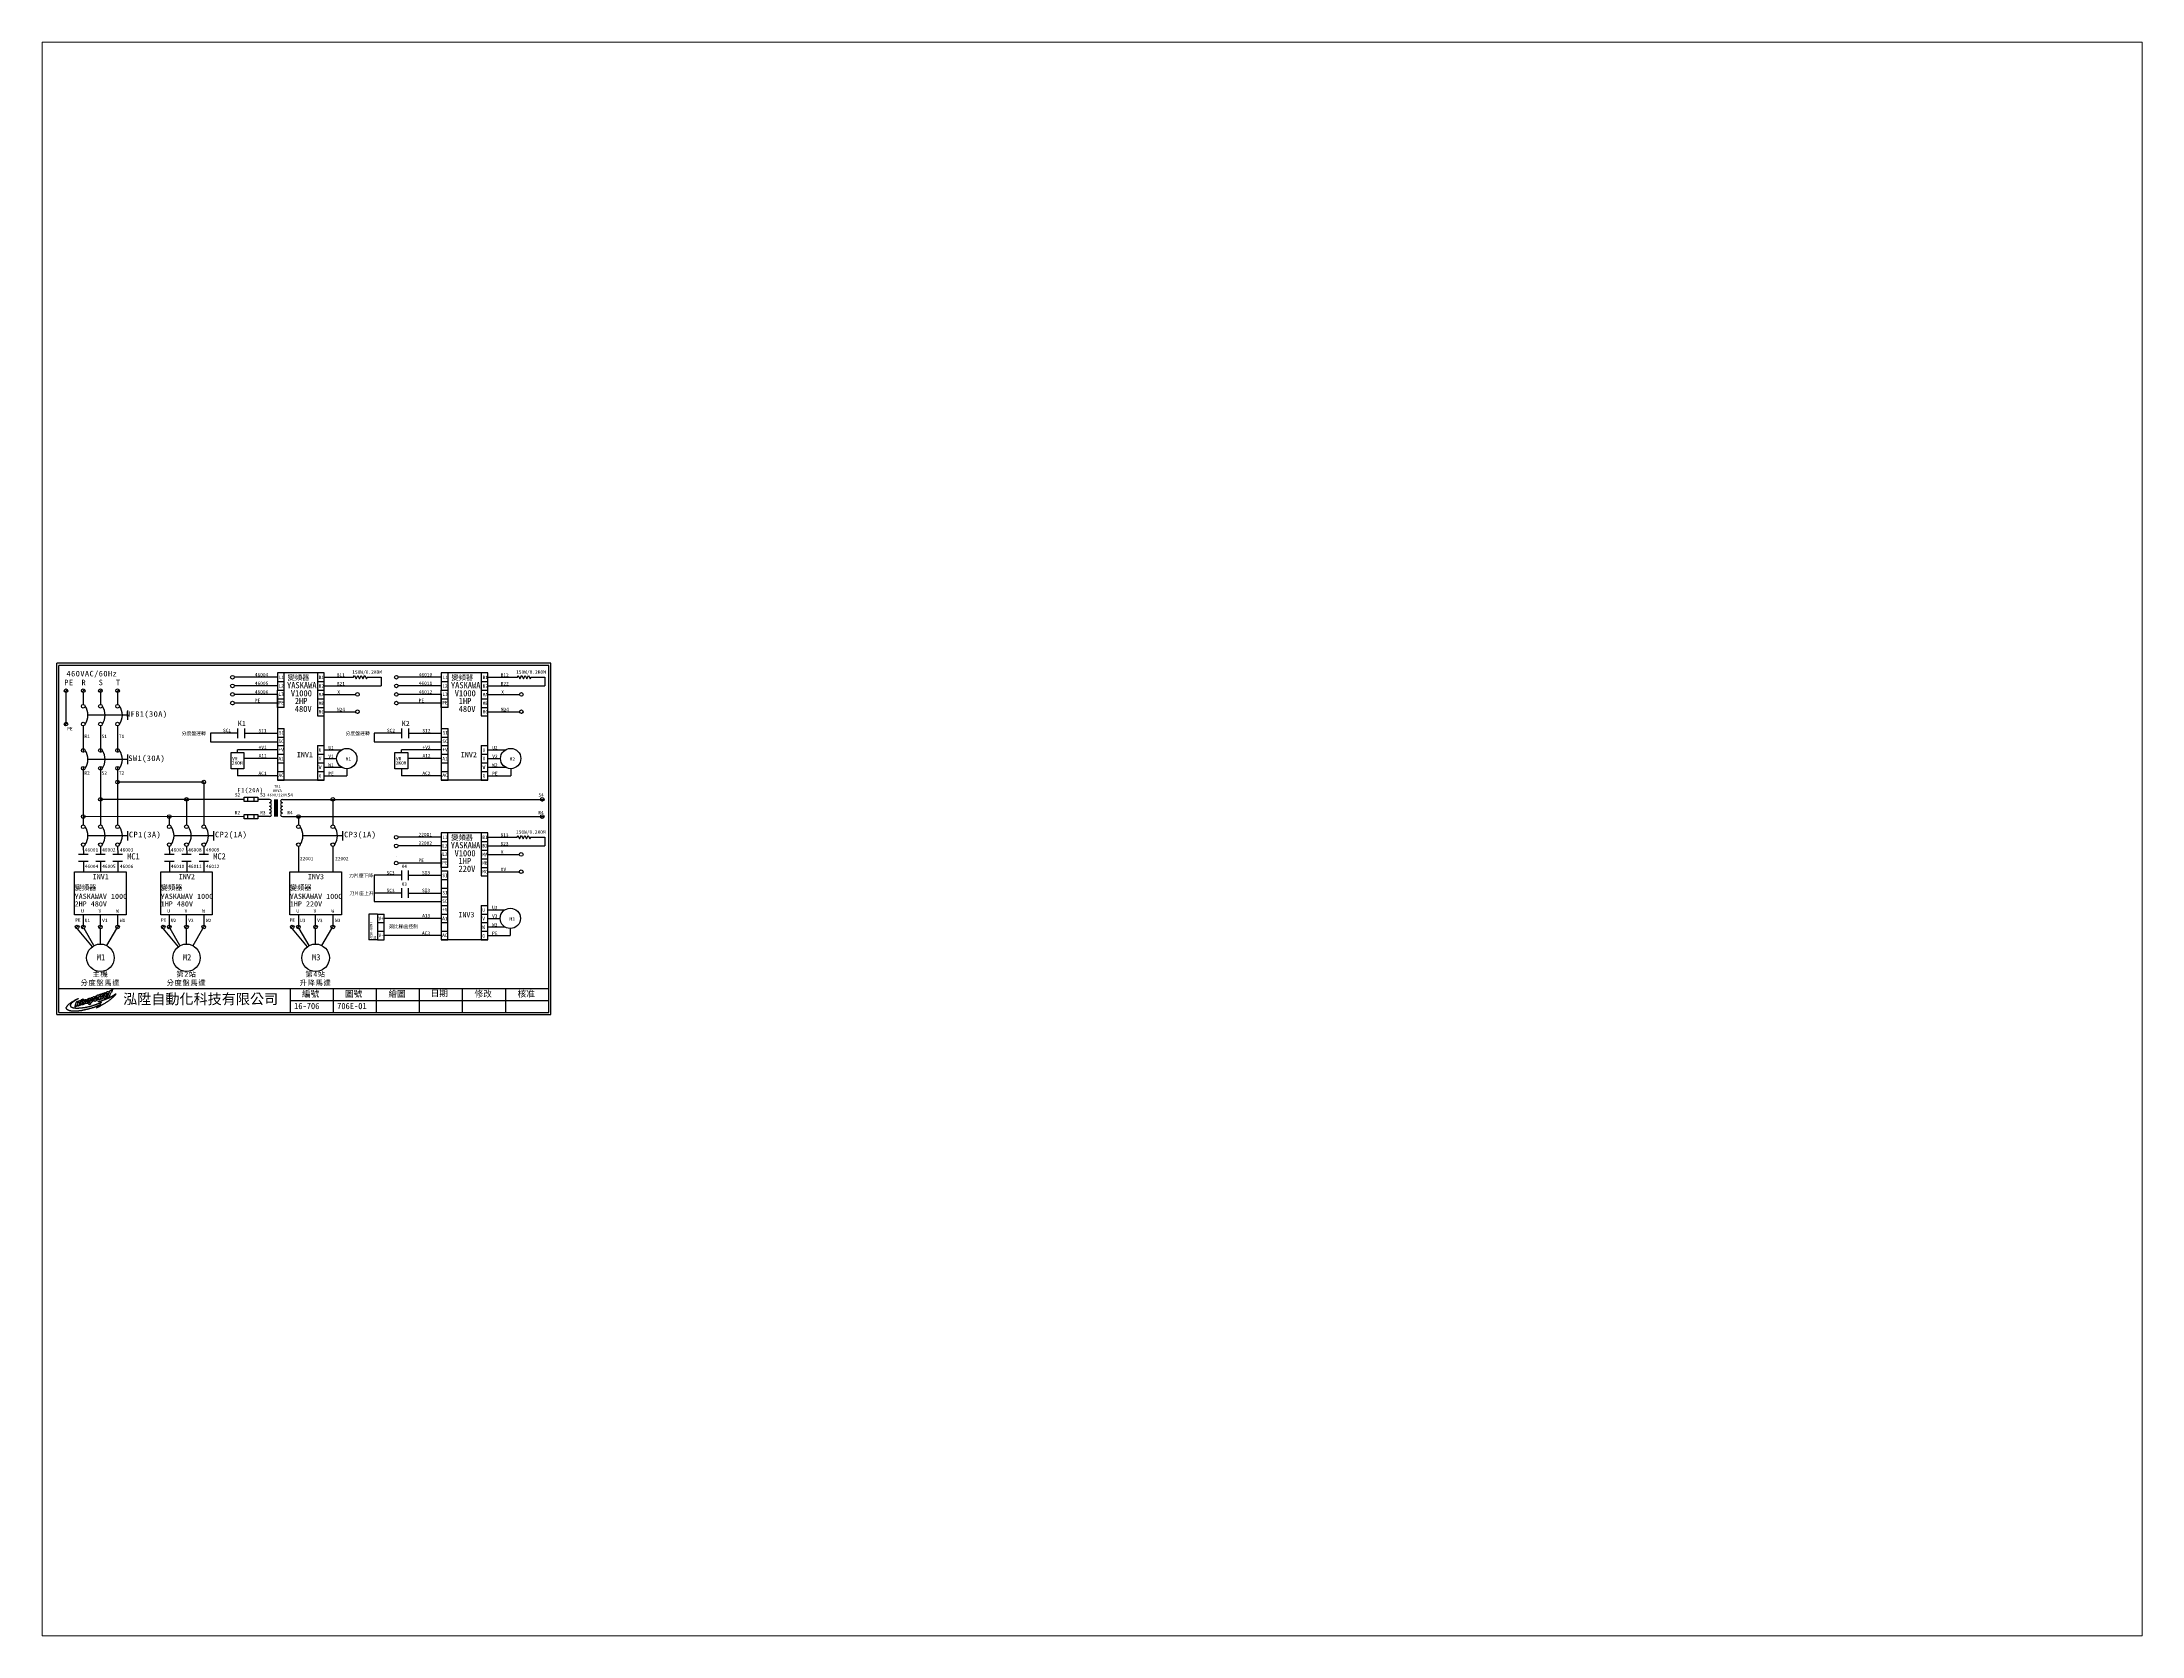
# Paper-space layout '配置1' of a CAD drawing. Extents: x 26 to 231, y 20 to 176.
# The model-space entities are those that its viewports show. They can reach past a viewport. Long polylines and large blocks are cut down to what shows.
import ezdxf

# ---------------------------------------------------------------- set-up
doc = ezdxf.new("R2010")
doc.units = 0
doc.linetypes.add('HIDDEN9', pattern=[3.5, 2, -1.5])
doc.layers.get('0').update_dxf_attribs({"linetype": 'CONTINUOUS'})
for name, color, linetype in [('圖框層', 7, 'CONTINUOUS'), ('標尺寸層', 3, 'CONTINUOUS'), ('輪廓線層', 7, 'CONTINUOUS')]:
    doc.layers.add(name, color=color, linetype=linetype)
doc.styles.add('STSL', font='kaiu.ttf')
doc.styles.add('標楷體', font='kaiu.ttf')

msp = doc.modelspace()

# ---------------------------------------------------------------- linework, layer by layer
at = {"color": 7}
for p, q in [((165.3, 201.4), (138.2, 201.4)), ((138.2, 201.4), (138.2, 196.4)), ((138.2, 196.4), (138.2, 191.4)), ((138.2, 196.4), (142.1, 196.4)), ((142.1, 196.4), (142.1, 201.4)), ((142.1, 191.4), (142.1, 196.4)), ((161.4, 201.4), (161.4, 196.4)), ((161.4, 196.4), (165.3, 196.4)), ((161.4, 196.4), (161.4, 191.4)), ((165.3, 139.2), (165.3, 201.4)), ((165.3, 196.4), (165.3, 201.4)), ((165.3, 198.9), (182.4, 198.9)), ((165.3, 191.4), (165.3, 196.4)), ((182.4, 198.9), (182.9, 199.9)), ((182.9, 199.9), (183.9, 197.9)), ((183.9, 197.9), (184.9, 199.9)), ((184.9, 199.9), (185.9, 197.9)), ((185.9, 197.9), (186.9, 199.9)), ((186.9, 199.9), (187.9, 197.9)), ((187.9, 197.9), (188.9, 199.9)), ((188.9, 199.9), (189.9, 197.9)), ((189.9, 197.9), (190.4, 198.9)), ((190.4, 198.9), (198.4, 198.9)), ((198.4, 198.9), (198.4, 193.9)), ((260.5, 201.4), (233.4, 201.4)), ((233.4, 201.4), (233.4, 196.4)), ((233.4, 196.4), (233.4, 191.4)), ((233.4, 196.4), (237.3, 196.4)), ((237.3, 196.4), (237.3, 201.4)), ((237.3, 191.4), (237.3, 196.4)), ((256.6, 201.4), (256.6, 196.4)), ((256.6, 196.4), (260.5, 196.4)), ((256.6, 196.4), (256.6, 191.4)), ((260.5, 139.2), (260.5, 201.4)), ((260.5, 196.4), (260.5, 201.4)), ((260.5, 198.9), (277.6, 198.9)), ((260.5, 191.4), (260.5, 196.4)), ((277.6, 198.9), (278.1, 199.9)), ((278.1, 199.9), (279.1, 197.9)), ((279.1, 197.9), (280.1, 199.9)), ((280.1, 199.9), (281.1, 197.9)), ((281.1, 197.9), (282.1, 199.9)), ((282.1, 199.9), (283.1, 197.9)), ((283.1, 197.9), (284.1, 199.9)), ((284.1, 199.9), (285.1, 197.9)), ((285.1, 197.9), (285.6, 198.9)), ((285.6, 198.9), (293.6, 198.9)), ((293.6, 198.9), (293.6, 193.9)), ((16.2, 191.8), (14.7, 190.3)), ((26.2, 191.8), (24.7, 190.3)), ((36.2, 191.8), (34.7, 190.3)), ((46.2, 191.8), (44.7, 190.3)), ((138.2, 191.4), (142.1, 191.4)), ((138.2, 189.2), (138.2, 139.2)), ((138.2, 186.4), (142.1, 186.4)), ((138.2, 186.4), (142.1, 186.4)), ((142.1, 186.4), (142.1, 191.4)), ((142.1, 181.4), (142.1, 186.4)), ((161.4, 191.4), (165.3, 191.4)), ((161.4, 191.4), (161.4, 186.4)), ((161.4, 186.4), (165.3, 186.4)), ((161.4, 186.4), (161.4, 181.4)), ((165.3, 193.9), (198.4, 193.9)), ((165.3, 186.4), (165.3, 191.4)), ((165.3, 181.4), (165.3, 186.4)), ((233.4, 191.4), (237.3, 191.4)), ((233.4, 189.2), (233.4, 139.2)), ((233.4, 186.4), (237.3, 186.4)), ((233.4, 186.4), (237.3, 186.4)), ((237.3, 186.4), (237.3, 191.4)), ((237.3, 181.4), (237.3, 186.4)), ((256.6, 191.4), (260.5, 191.4)), ((256.6, 191.4), (256.6, 186.4)), ((256.6, 186.4), (260.5, 186.4)), ((256.6, 186.4), (256.6, 181.4)), ((260.5, 193.9), (293.6, 193.9)), ((260.5, 186.4), (260.5, 191.4)), ((260.5, 181.4), (260.5, 186.4)), ((16.2, 172.5), (14.7, 171)), ((161.4, 181.4), (165.3, 181.4)), ((161.4, 181.4), (165.3, 181.4)), ((161.4, 181.4), (161.4, 176.4)), ((161.4, 176.4), (165.3, 176.4)), ((165.3, 176.4), (165.3, 181.4)), ((256.6, 181.4), (260.5, 181.4)), ((256.6, 181.4), (260.5, 181.4)), ((256.6, 181.4), (256.6, 176.4)), ((256.6, 176.4), (260.5, 176.4)), ((260.5, 176.4), (260.5, 181.4)), ((25.4, 170.7), (25.4, 155.3)), ((115.1, 166.4), (99.3, 166.4)), ((99.3, 166.4), (99.3, 161.4)), ((99.3, 161.4), (138.2, 161.4)), ((119.1, 166.4), (138.2, 166.4)), ((138.2, 169.2), (138.2, 164.2)), ((138.2, 169.2), (142.1, 169.2)), ((138.2, 164.2), (138.2, 159.2)), ((138.2, 164.2), (142.1, 164.2)), ((138.2, 159.2), (142.1, 159.2)), ((142.1, 164.2), (142.1, 169.2)), ((142.1, 159.2), (142.1, 164.2)), ((142.1, 154.2), (142.1, 159.2)), ((161.4, 159.2), (165.3, 159.2)), ((161.4, 159.2), (161.4, 154.2)), ((165.3, 154.2), (165.3, 159.2)), ((210.3, 166.4), (194.5, 166.4)), ((194.5, 166.4), (194.5, 161.4)), ((194.5, 161.4), (233.4, 161.4)), ((214.3, 166.4), (233.4, 166.4)), ((233.4, 169.2), (233.4, 164.2)), ((233.4, 169.2), (237.3, 169.2)), ((233.4, 164.2), (233.4, 159.2)), ((233.4, 164.2), (237.3, 164.2)), ((233.4, 159.2), (237.3, 159.2)), ((237.3, 164.2), (237.3, 169.2)), ((237.3, 159.2), (237.3, 164.2)), ((237.3, 154.2), (237.3, 159.2)), ((256.6, 159.2), (260.5, 159.2)), ((256.6, 159.2), (256.6, 154.2)), ((260.5, 154.2), (260.5, 159.2)), ((25.4, 147.1), (25.4, 113.2)), ((111.3, 155.2), (118.8, 155.2)), ((111.3, 145.7), (111.3, 155.2)), ((115.1, 155.2), (115.1, 156.7)), ((138.2, 156.7), (115.1, 156.7)), ((118.8, 155.2), (118.8, 145.7)), ((138.2, 151.7), (118.8, 151.7)), ((138.2, 154.2), (142.1, 154.2)), ((138.2, 149.2), (142.1, 149.2)), ((142.1, 149.2), (142.1, 154.2)), ((142.1, 144.2), (142.1, 149.2)), ((161.4, 154.2), (165.3, 154.2)), ((161.4, 154.2), (161.4, 149.2)), ((161.4, 149.2), (165.3, 149.2)), ((161.4, 149.2), (161.4, 144.2)), ((165.3, 149.2), (165.3, 154.2)), ((165.3, 144.2), (165.3, 149.2)), ((206.5, 155.2), (214, 155.2)), ((206.5, 145.7), (206.5, 155.2)), ((210.3, 155.2), (210.3, 156.7)), ((233.4, 156.7), (210.3, 156.7)), ((214, 155.2), (214, 145.7)), ((233.4, 151.7), (214, 151.7)), ((233.4, 154.2), (237.3, 154.2)), ((233.4, 149.2), (237.3, 149.2)), ((237.3, 149.2), (237.3, 154.2)), ((237.3, 144.2), (237.3, 149.2)), ((256.6, 154.2), (260.5, 154.2)), ((256.6, 154.2), (256.6, 149.2)), ((256.6, 149.2), (260.5, 149.2)), ((256.6, 149.2), (256.6, 144.2)), ((260.5, 149.2), (260.5, 154.2)), ((260.5, 144.2), (260.5, 149.2)), ((118.8, 145.7), (111.3, 145.7)), ((115.1, 145.7), (115.1, 141.7)), ((138.2, 141.7), (115.1, 141.7)), ((138.2, 144.2), (142.1, 144.2)), ((165.3, 139.2), (138.2, 139.2)), ((138.2, 139.2), (142.1, 139.2)), ((142.1, 139.2), (142.1, 144.2)), ((161.4, 144.2), (165.3, 144.2)), ((161.4, 144.2), (165.3, 144.2)), ((161.4, 144.2), (161.4, 139.2)), ((161.4, 139.2), (165.3, 139.2)), ((165.3, 139.2), (165.3, 144.2)), ((214, 145.7), (206.5, 145.7)), ((210.3, 145.7), (210.3, 141.7)), ((233.4, 141.7), (210.3, 141.7)), ((233.4, 144.2), (237.3, 144.2)), ((260.5, 139.2), (233.4, 139.2)), ((233.4, 139.2), (237.3, 139.2)), ((237.3, 139.2), (237.3, 144.2)), ((256.6, 144.2), (260.5, 144.2)), ((256.6, 144.2), (260.5, 144.2)), ((256.6, 144.2), (256.6, 139.2)), ((256.6, 139.2), (260.5, 139.2)), ((260.5, 139.2), (260.5, 144.2)), ((45.4, 119.8), (45.4, 113.2)), ((75.4, 118), (75.4, 113.2)), ((150.4, 118), (150.4, 113.2)), ((260.4, 108.5), (233.3, 108.5)), ((233.3, 108.5), (233.3, 103.5)), ((233.3, 103.5), (233.3, 98.5)), ((233.3, 103.5), (237.2, 103.5)), ((233.3, 98.5), (237.2, 98.5)), ((237.2, 103.5), (237.2, 108.5)), ((237.2, 98.5), (237.2, 103.5)), ((237.2, 93.5), (237.2, 98.5)), ((256.5, 108.5), (256.5, 103.5)), ((256.5, 103.5), (260.4, 103.5)), ((256.5, 103.5), (256.5, 98.5)), ((256.5, 98.5), (260.4, 98.5)), ((256.5, 98.5), (256.5, 93.5)), ((260.4, 46.4), (260.4, 108.5)), ((260.4, 103.5), (260.4, 108.5)), ((260.4, 106), (277.4, 106)), ((260.4, 98.5), (260.4, 103.5)), ((260.4, 101), (293.5, 101)), ((260.4, 93.5), (260.4, 98.5)), ((277.4, 106), (277.9, 107)), ((277.9, 107), (278.9, 105)), ((278.9, 105), (279.9, 107)), ((279.9, 107), (280.9, 105)), ((280.9, 105), (281.9, 107)), ((281.9, 107), (282.9, 105)), ((282.9, 105), (283.9, 107)), ((283.9, 107), (284.9, 105)), ((284.9, 105), (285.4, 106)), ((285.4, 106), (293.5, 106)), ((293.5, 106), (293.5, 101)), ((233.3, 96.4), (233.3, 46.4)), ((233.3, 93.5), (237.2, 93.5)), ((233.3, 93.5), (237.2, 93.5)), ((233.3, 86.4), (233.3, 81.4)), ((233.3, 86.4), (237.2, 86.4)), ((237.2, 88.5), (237.2, 93.5)), ((237.2, 81.4), (237.2, 86.4)), ((256.5, 93.5), (260.4, 93.5)), ((256.5, 93.5), (256.5, 88.5)), ((256.5, 88.5), (260.4, 88.5)), ((256.5, 88.5), (260.4, 88.5)), ((256.5, 88.5), (256.5, 83.5)), ((260.4, 88.5), (260.4, 93.5)), ((260.4, 83.5), (260.4, 88.5)), ((194.4, 83.9), (194.4, 68.6)), ((210.2, 83.9), (194.4, 83.9)), ((210.2, 73.6), (194.4, 73.6)), ((214.1, 83.9), (233.3, 83.9)), ((214.1, 73.6), (233.3, 73.6)), ((233.3, 81.4), (233.3, 76.4)), ((233.3, 81.4), (237.2, 81.4)), ((233.3, 81.4), (237.2, 81.4)), ((233.3, 76.4), (233.3, 71.4)), ((233.3, 76.4), (237.2, 76.4)), ((233.3, 76.4), (237.2, 76.4)), ((237.2, 76.4), (237.2, 81.4)), ((237.2, 71.4), (237.2, 76.4)), ((256.5, 83.5), (260.4, 83.5)), ((194.4, 68.6), (233.3, 68.6)), ((196.3, 61.4), (200.3, 61.4)), ((200.3, 56.4), (200.3, 61.4)), ((233.3, 71.4), (233.3, 66.4)), ((233.3, 71.4), (237.2, 71.4)), ((233.3, 66.4), (237.2, 66.4)), ((233.3, 61.4), (237.2, 61.4)), ((237.2, 66.4), (237.2, 71.4)), ((237.2, 61.4), (237.2, 66.4)), ((237.2, 56.4), (237.2, 61.4)), ((256.5, 66.4), (260.4, 66.4)), ((256.5, 66.4), (256.5, 61.4)), ((256.5, 61.4), (260.4, 61.4)), ((256.5, 61.4), (256.5, 56.4)), ((260.4, 61.4), (260.4, 66.4)), ((260.4, 56.4), (260.4, 61.4)), ((22.6, 54.7), (21.1, 53.2)), ((26.2, 54.7), (24.7, 53.2)), ((31.6, 43.1), (26, 53)), ((36.2, 54.7), (34.6, 53.2)), ((39.2, 43.1), (44.9, 53)), ((46.2, 54.7), (44.7, 53.2)), ((45.4, 60.9), (45.4, 55)), ((72.6, 54.7), (71.1, 53.2)), ((76.2, 54.7), (74.7, 53.2)), ((81.6, 43.1), (76, 53)), ((86.2, 54.7), (84.6, 53.2)), ((89.2, 43.1), (94.9, 53)), ((96.2, 54.7), (94.7, 53.2)), ((95.4, 60.9), (95.4, 55)), ((147.6, 54.7), (146.1, 53.2)), ((151.1, 54.7), (149.6, 53.2)), ((156.6, 43.1), (150.9, 53)), ((161.1, 54.7), (159.6, 53.2)), ((164.1, 43.1), (169.8, 53)), ((171.1, 54.7), (169.6, 53.2)), ((170.4, 60.9), (170.4, 55)), ((196.3, 56.4), (200.3, 56.4)), ((196.3, 51.4), (200.3, 51.4)), ((200.3, 51.4), (200.3, 56.4)), ((200.3, 46.4), (200.3, 51.4)), ((233.3, 56.4), (237.2, 56.4)), ((233.3, 51.4), (237.2, 51.4)), ((237.2, 51.4), (237.2, 56.4)), ((237.2, 46.4), (237.2, 51.4)), ((256.5, 56.4), (260.4, 56.4)), ((256.5, 56.4), (256.5, 51.4)), ((256.5, 51.4), (260.4, 51.4)), ((256.5, 51.4), (260.4, 51.4)), ((256.5, 51.4), (256.5, 46.4)), ((260.4, 51.4), (260.4, 56.4)), ((260.4, 46.4), (260.4, 51.4)), ((196.3, 46.4), (200.3, 46.4)), ((260.4, 46.4), (233.3, 46.4)), ((233.3, 46.4), (237.2, 46.4)), ((256.5, 46.4), (260.4, 46.4))]:
    msp.add_line(p, q, dxfattribs=at)
at = {"color": 7, "linetype": 'HIDDEN9'}
for p, q in [((51.1, 176.9), (28.1, 176.9)), ((51.1, 151.2), (28.1, 151.2)), ((51.1, 106.9), (28.1, 106.9)), ((101.1, 106.9), (78.1, 106.9)), ((176.1, 106.9), (153.1, 106.9))]:
    msp.add_line(p, q, dxfattribs=at)
at = {"color": 7}
for centre, radius in [((112.1, 198.9), 1.07), ((207.3, 198.9), 1.07), ((15.4, 191.1), 1.07), ((25.4, 191.1), 1.07), ((25.4, 182.1), 1.07), ((35.4, 191.1), 1.07), ((35.4, 182.1), 1.07), ((45.4, 191.1), 1.07), ((45.4, 182.1), 1.07), ((112.1, 193.9), 1.07), ((112.1, 188.9), 1.07), ((112.1, 183.9), 1.07), ((184.7, 188.9), 1.07), ((207.3, 193.9), 1.07), ((207.3, 188.9), 1.07), ((207.3, 183.9), 1.07), ((279.9, 188.9), 1.07), ((15.4, 171.7), 1.07), ((25.4, 171.7), 1.07), ((35.4, 171.7), 1.07), ((45.4, 171.7), 1.07), ((184.7, 178.9), 1.07), ((279.9, 178.9), 1.07), ((25.4, 156.4), 1.07), ((25.4, 146.1), 1.07), ((35.4, 156.4), 1.07), ((35.4, 146.1), 1.07), ((45.4, 156.4), 1.07), ((45.4, 146.1), 1.07), ((45.4, 138), 1.07), ((95.4, 138), 1.07), ((35.4, 128), 1.07), ((85.4, 128), 1.07), ((170.4, 128), 1.07), ((292, 128), 1.07), ((25.4, 118), 1.07), ((25.4, 112.1), 1.07), ((35.4, 112.1), 1.07), ((45.4, 112.1), 1.07), ((75.4, 118), 1.07), ((75.4, 112.1), 1.07), ((85.4, 112.1), 1.07), ((95.4, 112.1), 1.07), ((150.4, 118), 1.07), ((150.4, 112.1), 1.07), ((170.4, 112.1), 1.07), ((292, 118), 1.07), ((25.4, 101.7), 1.07), ((35.4, 101.7), 1.07), ((45.4, 101.7), 1.07), ((75.4, 101.7), 1.07), ((85.4, 101.7), 1.07), ((95.4, 101.7), 1.07), ((150.4, 101.7), 1.07), ((170.4, 101.7), 1.07), ((207.2, 106), 1.07), ((207.2, 101), 1.07), ((207.2, 91), 1.07), ((279.8, 96), 1.07), ((279.8, 86), 1.07), ((21.9, 53.9), 1.07), ((25.4, 53.9), 1.07), ((35.4, 53.9), 1.07), ((45.4, 53.9), 1.07), ((71.9, 53.9), 1.07), ((75.4, 53.9), 1.07), ((85.4, 53.9), 1.07), ((95.4, 53.9), 1.07), ((146.8, 53.9), 1.07), ((150.4, 53.9), 1.07), ((160.4, 53.9), 1.07), ((170.4, 53.9), 1.07), ((35.4, 36), 8), ((85.4, 36), 8), ((160.4, 36), 8)]:
    msp.add_circle(centre, radius, dxfattribs=at)
for centre in [(19.1, 176.9), (29.1, 176.9), (39.1, 176.9), (19.1, 151.2), (29.1, 151.2), (39.1, 151.2), (19.1, 106.9), (29.1, 106.9), (39.1, 106.9), (69.1, 106.9), (79.1, 106.9), (89.1, 106.9), (144, 106.9), (164, 106.9)]:
    msp.add_arc(centre, 9.05, 325.1286, 34.8714, dxfattribs=at)
at = {"layer": '圖框層', "color": 7}
for p, q in [((297, 207), (10, 207)), ((10, 3), (10, 207)), ((295.8, 205.7), (11.2, 205.7)), ((11.2, 4.2), (11.2, 205.7)), ((295.8, 4.2), (295.8, 205.7)), ((297, 3), (297, 207)), ((11.2, 18.2), (295.8, 18.2)), ((145.8, 4.2), (145.8, 18.2)), ((170.8, 4.2), (170.8, 18.2)), ((195.8, 4.2), (195.8, 18.2)), ((220.8, 4.2), (220.8, 18.2)), ((245.8, 4.2), (245.8, 18.2)), ((270.8, 4.2), (270.8, 18.2)), ((10, 3), (297, 3)), ((11.2, 4.2), (295.8, 4.2)), ((145.8, 11.2), (295.8, 11.2))]:
    msp.add_line(p, q, dxfattribs=at)
at = {"layer": '標尺寸層', "color": 7}
for p, q in [((112.1, 197.8), (112.1, 197.7)), ((138.2, 198.9), (113.2, 198.9)), ((142.1, 201.4), (138.2, 201.4)), ((207.3, 197.8), (207.3, 197.7)), ((233.4, 198.9), (208.4, 198.9)), ((237.3, 201.4), (233.4, 201.4)), ((15.4, 190), (15.4, 172.8)), ((25.4, 190), (25.4, 183.2)), ((35.4, 190), (35.4, 183.2)), ((45.4, 190), (45.4, 183.2)), ((112.1, 192.8), (112.1, 192.7)), ((112.1, 187.8), (112.1, 187.7)), ((138.2, 193.9), (113.2, 193.9)), ((138.2, 188.9), (113.2, 188.9)), ((138.2, 183.9), (113.2, 183.9)), ((138.2, 186.4), (138.2, 191.4)), ((138.2, 181.4), (138.2, 186.4)), ((165.3, 188.9), (183.7, 188.9)), ((184.7, 187.8), (184.7, 187.7)), ((207.3, 192.8), (207.3, 192.7)), ((207.3, 187.8), (207.3, 187.7)), ((233.4, 193.9), (208.4, 193.9)), ((233.4, 188.9), (208.4, 188.9)), ((233.4, 183.9), (208.4, 183.9)), ((233.4, 186.4), (233.4, 191.4)), ((233.4, 181.4), (233.4, 186.4)), ((260.5, 188.9), (278.9, 188.9)), ((279.9, 187.8), (279.9, 187.7)), ((51.1, 179.6), (51.1, 174.2)), ((112.1, 182.8), (112.1, 182.7)), ((142.1, 181.4), (138.2, 181.4)), ((165.3, 178.9), (183.7, 178.9)), ((184.7, 177.8), (184.7, 177.7)), ((207.3, 182.8), (207.3, 182.7)), ((237.3, 181.4), (233.4, 181.4)), ((260.5, 178.9), (278.9, 178.9)), ((279.9, 177.8), (279.9, 177.7)), ((15.4, 170.7), (15.4, 170.6)), ((25.4, 170.7), (25.4, 170.6)), ((35.4, 170.7), (35.4, 170.6)), ((35.4, 170.7), (35.4, 155.3)), ((45.4, 170.7), (45.4, 170.6)), ((45.4, 170.7), (45.4, 155.3)), ((115.1, 169.2), (115.1, 163.6)), ((119.1, 169.2), (119.1, 163.6)), ((138.2, 159.2), (138.2, 154.2)), ((210.3, 169.2), (210.3, 163.6)), ((214.3, 169.2), (214.3, 163.6)), ((233.4, 159.2), (233.4, 154.2)), ((35.4, 147.1), (35.4, 113.2)), ((45.4, 147.1), (45.4, 119.8)), ((51.1, 154), (51.1, 148.5)), ((138.2, 154.2), (138.2, 149.2)), ((138.2, 149.2), (138.2, 144.2)), ((165.3, 156.7), (175.4, 156.7)), ((165.3, 151.7), (172.6, 151.7)), ((165.3, 146.7), (175.4, 146.7)), ((233.4, 154.2), (233.4, 149.2)), ((233.4, 149.2), (233.4, 144.2)), ((260.5, 156.7), (270.6, 156.7)), ((260.5, 151.7), (267.8, 151.7)), ((260.5, 146.7), (270.6, 146.7)), ((25.4, 145), (25.4, 144.9)), ((35.4, 145), (35.4, 144.9)), ((45.4, 145), (45.4, 144.9)), ((45.4, 145), (45.4, 144.9)), ((95.4, 138), (45.4, 138)), ((45.4, 136.9), (45.4, 136.8)), ((95.4, 138), (95.4, 113.2)), ((95.4, 136.9), (95.4, 136.8)), ((138.2, 144.2), (138.2, 139.2)), ((165.3, 141.7), (178.5, 141.7)), ((178.5, 145.8), (178.5, 141.7)), ((233.4, 144.2), (233.4, 139.2)), ((260.5, 141.7), (273.7, 141.7)), ((273.7, 145.8), (273.7, 141.7)), ((118.9, 127.9), (35.4, 128)), ((35.4, 126.9), (35.4, 126.8)), ((85.4, 128), (85.4, 113.2)), ((85.4, 126.9), (85.4, 126.8)), ((120.9, 129.2), (120.9, 126.7)), ((124.8, 126.7), (124.8, 129.2)), ((133.7, 128), (126.8, 128)), ((136.6, 128), (136.6, 118)), ((137.3, 128), (137.3, 118)), ((138.1, 128), (138.1, 118)), ((141.1, 128), (217.6, 128)), ((170.4, 128), (170.4, 113.2)), ((170.4, 126.9), (170.4, 126.8)), ((217.6, 128), (293.1, 128)), ((292, 126.9), (292, 126.8)), ((118.9, 117.9), (25.4, 118)), ((25.4, 116.9), (25.4, 116.8)), ((75.4, 116.9), (75.4, 116.8)), ((120.9, 119.2), (120.9, 116.7)), ((124.8, 116.7), (124.8, 119.2)), ((133.7, 118), (126.8, 118)), ((141.1, 118), (197.6, 118)), ((150.4, 116.9), (150.4, 116.8)), ((197.6, 118), (293.1, 118)), ((292, 116.9), (292, 116.8)), ((25.4, 100.7), (25.5, 96.2)), ((35.4, 100.7), (35.5, 96.2)), ((45.4, 100.7), (45.5, 96.2)), ((51.1, 109.6), (51.1, 104.2)), ((75.4, 100.7), (75.5, 96.2)), ((85.4, 100.7), (85.5, 96.2)), ((95.4, 100.7), (95.5, 96.2)), ((101.1, 109.6), (101.1, 104.2)), ((150.4, 100.7), (150.4, 85.9)), ((170.4, 100.7), (170.4, 85.9)), ((176.1, 109.6), (176.1, 104.2)), ((207.2, 104.9), (207.2, 104.9)), ((207.2, 99.9), (207.2, 99.9)), ((233.3, 106), (208.3, 106)), ((233.3, 101), (208.3, 101)), ((237.2, 108.5), (233.3, 108.5)), ((233.3, 93.5), (233.3, 98.5)), ((20.4, 60.9), (20.4, 85.9)), ((20.4, 85.9), (45.4, 85.9)), ((22.7, 96.2), (28.2, 96.2)), ((22.7, 92.2), (28.2, 92.2)), ((25.5, 92.2), (25.5, 85.9)), ((32.7, 96.2), (38.2, 96.2)), ((32.7, 92.2), (38.2, 92.2)), ((35.5, 92.2), (35.5, 85.9)), ((42.7, 96.2), (48.2, 96.2)), ((42.7, 92.2), (48.2, 92.2)), ((45.4, 85.9), (50.4, 85.9)), ((45.5, 92.2), (45.5, 85.9)), ((50.4, 85.9), (50.4, 60.9)), ((70.4, 60.9), (70.4, 85.9)), ((70.4, 85.9), (95.4, 85.9)), ((72.7, 96.2), (78.2, 96.2)), ((72.7, 92.2), (78.2, 92.2)), ((75.5, 92.2), (75.5, 85.9)), ((82.7, 96.2), (88.2, 96.2)), ((82.7, 92.2), (88.2, 92.2)), ((85.5, 92.2), (85.5, 85.9)), ((92.7, 96.2), (98.2, 96.2)), ((92.7, 92.2), (98.2, 92.2)), ((95.4, 85.9), (100.4, 85.9)), ((95.5, 92.2), (95.5, 85.9)), ((100.4, 85.9), (100.4, 60.9)), ((145.4, 60.9), (145.4, 85.9)), ((145.4, 85.9), (170.4, 85.9)), ((170.4, 85.9), (175.4, 85.9)), ((175.4, 85.9), (175.4, 60.9)), ((207.2, 94.9), (207.2, 94.9)), ((207.2, 89.9), (207.2, 89.9)), ((233.3, 91), (208.3, 91)), ((210.2, 86.6), (210.2, 81.1)), ((214.1, 86.6), (214.1, 81.1)), ((233.3, 88.5), (233.3, 93.5)), ((237.2, 88.5), (233.3, 88.5)), ((260.4, 96), (278.7, 96)), ((260.4, 86), (278.7, 86)), ((279.8, 94.9), (279.8, 94.9)), ((210.2, 76.4), (210.2, 70.8)), ((214.1, 76.4), (214.1, 70.8)), ((279.8, 84.9), (279.8, 84.9)), ((196.3, 61.4), (191.3, 61.4)), ((191.3, 61.4), (191.3, 46.4)), ((196.3, 61.4), (196.3, 56.4)), ((233.3, 66.4), (233.3, 61.4)), ((233.3, 61.4), (233.3, 56.4)), ((260.4, 63.9), (270.4, 63.9)), ((50.4, 60.9), (20.4, 60.9)), ((21.9, 52.8), (30.6, 42.4)), ((25.4, 60.9), (25.4, 55)), ((35.4, 55), (35.4, 60.9)), ((35.4, 44), (35.4, 52.8)), ((100.4, 60.9), (70.4, 60.9)), ((71.9, 52.8), (80.6, 42.4)), ((75.4, 60.9), (75.4, 55)), ((85.4, 55), (85.4, 60.9)), ((85.4, 44), (85.4, 52.8)), ((175.4, 60.9), (145.4, 60.9)), ((146.8, 52.8), (155.5, 42.4)), ((150.4, 60.9), (150.4, 55)), ((160.4, 55), (160.4, 60.9)), ((160.4, 44), (160.4, 52.8)), ((196.3, 56.4), (196.3, 51.4)), ((196.3, 51.4), (196.3, 46.4)), ((233.3, 58.9), (200.3, 58.9)), ((233.3, 48.9), (200.3, 48.9)), ((233.3, 56.4), (233.3, 51.4)), ((233.3, 51.4), (233.3, 46.4)), ((260.4, 58.9), (267.7, 58.9)), ((260.4, 53.9), (270.4, 53.9)), ((260.4, 48.9), (273.5, 48.9)), ((273.5, 53), (273.5, 48.9)), ((196.3, 46.4), (191.3, 46.4))]:
    msp.add_line(p, q, dxfattribs=at)
for points in [[(118.9, 129.2), (126.8, 129.2), (126.8, 126.7), (118.9, 126.7)], [(118.9, 119.2), (126.8, 119.2), (126.8, 116.7), (118.9, 116.7)]]:
    msp.add_lwpolyline(points, close=True, dxfattribs=at)
for centre in [(178.5, 151.7), (273.7, 151.7), (273.5, 58.9)]:
    msp.add_circle(centre, 5.89, dxfattribs=at)
for centre, start, end in [((133.7, 127), 270, 90), ((133.7, 125), 270, 90), ((133.7, 123), 270, 90), ((141.1, 127), 90, 270), ((141.1, 125), 90, 270), ((141.1, 123), 90, 270), ((133.7, 121), 270, 90), ((133.7, 119), 270, 90), ((141.1, 121), 90, 270), ((141.1, 119), 90, 270)]:
    msp.add_arc(centre, 1, start, end, dxfattribs=at)
at = {"layer": '輪廓線層', "color": 7}
for points in [[(34.6, 8.4), (34.3, 8.3), (34, 8.2), (33.7, 8.1), (33.4, 7.9), (33.1, 7.8), (32.8, 7.7), (32.5, 7.5), (32.2, 7.4), (32, 7.3), (31.7, 7.2), (31.5, 7.2), (31.3, 7.1), (31.1, 7), (30.9, 6.9), (30.6, 6.9), (30.4, 6.8), (30.2, 6.7), (29.9, 6.6), (29.6, 6.6), (29.3, 6.5), (29, 6.4), (28.7, 6.3), (28.4, 6.2), (28.2, 6.2), (27.9, 6.1), (27.7, 6), (27.4, 6), (27.2, 5.9), (27, 5.9), (26.8, 5.8), (26.6, 5.8), (26.4, 5.7), (26.2, 5.7), (26, 5.6), (25.9, 5.6), (25.7, 5.6), (25.5, 5.5), (25.3, 5.5), (25.1, 5.5), (24.9, 5.4), (24.8, 5.4), (24.6, 5.4), (24.4, 5.3), (24.2, 5.3), (24, 5.3), (23.9, 5.3), (23.7, 5.2), (23.5, 5.2), (23.4, 5.2), (23.2, 5.2), (23, 5.2), (22.9, 5.2), (22.7, 5.1), (22.6, 5.1), (22.4, 5.1), (22.2, 5.1), (22.1, 5.1), (21.9, 5.1), (21.7, 5.1), (21.6, 5.1), (21.4, 5), (21.2, 5), (21, 5), (20.9, 5), (20.7, 5), (20.5, 5), (20.4, 5), (20.3, 5), (20.1, 5), (20, 5), (19.8, 5), (19.7, 5), (19.6, 5), (19.5, 5), (19.4, 5), (19.2, 5.1), (19.1, 5.1), (19, 5.1), (18.9, 5.1), (18.8, 5.1), (18.7, 5.1), (18.5, 5.1), (18.4, 5.1), (18.3, 5.2), (18.1, 5.2), (18, 5.2), (17.9, 5.2), (17.7, 5.2), (17.6, 5.3), (17.5, 5.3), (17.3, 5.3), (17.2, 5.4), (17.1, 5.4), (16.9, 5.5), (16.8, 5.5), (16.7, 5.6), (16.6, 5.6), (16.5, 5.7), (16.4, 5.7), (16.3, 5.7), (16.2, 5.8), (16.2, 5.8), (16.1, 5.9), (16, 5.9), (16, 6), (15.9, 6), (15.9, 6.1), (15.9, 6.1), (15.8, 6.1), (15.8, 6.2), (15.8, 6.2), (15.8, 6.2), (15.8, 6.3), (15.7, 6.3), (15.7, 6.3), (15.7, 6.4), (15.7, 6.4), (15.7, 6.4), (15.7, 6.5), (15.7, 6.5), (15.7, 6.5), (15.7, 6.6), (15.7, 6.6), (15.7, 6.6), (15.7, 6.7), (15.7, 6.7), (15.6, 6.7), (15.6, 6.8), (15.6, 6.8), (15.6, 6.9), (15.6, 6.9), (15.6, 6.9), (15.6, 7), (15.6, 7), (15.6, 7), (15.6, 7.1), (15.6, 7.1), (15.6, 7.2), (15.6, 7.2), (15.6, 7.2), (15.7, 7.3), (15.7, 7.3), (15.7, 7.4), (15.7, 7.4), (15.8, 7.5), (15.8, 7.5), (15.8, 7.6), (15.9, 7.7), (15.9, 7.8), (16, 7.8), (16, 7.9), (16.1, 8), (16.2, 8.1), (16.2, 8.2), (16.3, 8.3), (16.4, 8.4), (16.5, 8.5), (16.6, 8.6), (16.7, 8.7), (16.8, 8.8), (16.9, 8.9), (17, 9), (17.1, 9.1), (17.3, 9.2), (17.4, 9.3), (17.5, 9.4), (17.7, 9.5), (17.8, 9.6), (17.9, 9.7), (18.1, 9.8), (18.2, 9.9), (18.3, 10), (18.5, 10.1), (18.6, 10.2), (18.7, 10.3), (18.8, 10.4), (19, 10.4), (19.1, 10.5), (19.2, 10.6), (19.3, 10.7), (19.4, 10.7), (19.5, 10.8), (19.6, 10.8), (19.8, 10.9), (19.9, 11), (20, 11), (20.1, 11.1), (20.2, 11.1), (20.3, 11.2), (20.4, 11.3), (20.6, 11.4), (20.8, 11.5), (20.9, 11.6), (21.1, 11.7), (21.3, 11.8), (21.6, 11.9), (21.8, 12), (21.9, 12.1), (22.1, 12.2), (22.3, 12.2), (22.4, 12.3), (22.5, 12.3), (22.6, 12.4), (22.6, 12.4), (22.7, 12.4), (22.7, 12.4), (22.7, 12.4), (22.6, 12.3), (22.6, 12.3), (22.6, 12.3), (22.5, 12.2), (22.4, 12.2), (22.4, 12.2), (22.3, 12.1), (22.2, 12.1), (22.1, 12), (22, 11.9), (21.9, 11.9), (21.7, 11.8), (21.6, 11.8), (21.5, 11.7), (21.4, 11.6), (21.3, 11.5), (21.1, 11.5), (21, 11.4), (20.9, 11.3), (20.7, 11.2), (20.6, 11.2), (20.5, 11.1), (20.3, 11), (20.2, 10.9), (20.1, 10.8), (20, 10.7), (19.9, 10.7), (19.7, 10.6), (19.6, 10.5), (19.5, 10.4), (19.4, 10.3), (19.3, 10.3), (19.2, 10.2), (19.1, 10.1), (19, 10), (18.9, 9.9), (18.8, 9.8), (18.7, 9.7), (18.6, 9.6), (18.6, 9.6), (18.5, 9.5), (18.4, 9.4), (18.4, 9.3), (18.3, 9.3), (18.2, 9.2), (18.2, 9.1), (18.2, 9.1), (18.1, 9), (18.1, 8.9), (18.1, 8.9), (18, 8.8), (18, 8.8), (18, 8.7), (18, 8.6), (18, 8.6), (18, 8.5), (18, 8.5), (17.9, 8.4), (17.9, 8.4), (17.9, 8.3), (17.9, 8.3), (17.9, 8.2), (18, 8.2), (18, 8.2), (18, 8.1), (18, 8.1), (18, 8), (18, 8), (18, 8), (18, 7.9), (18.1, 7.9), (18.1, 7.9), (18.1, 7.8), (18.1, 7.8), (18.2, 7.8), (18.2, 7.7), (18.2, 7.7), (18.2, 7.7), (18.3, 7.6), (18.3, 7.6), (18.4, 7.6), (18.4, 7.5), (18.4, 7.5), (18.5, 7.5), (18.5, 7.5), (18.6, 7.4), (18.7, 7.4), (18.7, 7.4), (18.8, 7.3), (18.8, 7.3), (18.9, 7.3), (19, 7.2), (19, 7.2), (19.1, 7.2), (19.2, 7.2), (19.3, 7.1), (19.3, 7.1), (19.4, 7.1), (19.5, 7.1), (19.6, 7), (19.6, 7), (19.7, 7), (19.8, 7), (19.9, 7), (20, 7), (20.1, 6.9), (20.2, 6.9), (20.3, 6.9), (20.4, 6.9), (20.5, 6.9), (20.6, 6.9), (20.8, 6.9), (20.9, 6.8), (21, 6.8), (21.2, 6.8), (21.3, 6.8), (21.5, 6.8), (21.6, 6.8), (21.8, 6.8), (21.9, 6.8), (22.1, 6.8), (22.3, 6.8), (22.5, 6.8), (22.7, 6.8), (22.8, 6.8), (23, 6.9), (23.2, 6.9), (23.4, 6.9), (23.6, 6.9), (23.8, 6.9), (24, 6.9), (24.1, 6.9), (24.3, 7), (24.5, 7), (24.7, 7), (24.8, 7), (25, 7), (25.1, 7.1), (25.3, 7.1), (25.5, 7.1), (25.7, 7.1), (25.9, 7.2), (26, 7.2), (26.3, 7.2), (26.5, 7.2), (26.7, 7.3), (27, 7.3), (27.2, 7.4), (27.5, 7.4), (27.8, 7.5), (28.1, 7.5), (28.3, 7.6), (28.6, 7.7), (28.9, 7.7), (29.2, 7.8), (29.5, 7.9), (29.7, 8), (30, 8), (30.3, 8.1), (30.5, 8.2), (30.7, 8.2), (31, 8.3), (31.2, 8.4), (31.4, 8.4), (31.6, 8.5), (31.8, 8.5), (31.9, 8.6), (32.1, 8.6), (32.2, 8.7), (32.4, 8.7), (32.5, 8.8), (32.6, 8.8), (32.7, 8.8), (32.8, 8.9), (32.9, 8.9), (33, 9), (33.1, 9), (33.3, 9.1), (33.4, 9.1), (33.6, 9.2), (33.8, 9.2), (33.9, 9.3), (34.1, 9.4), (34.3, 9.4), (34.4, 9.5), (34.6, 9.6), (34.7, 9.6), (34.8, 9.6), (35, 9.7), (35.1, 9.7), (35.2, 9.8), (35.3, 9.8), (35.4, 9.9), (35.5, 9.9), (35.6, 9.9), (35.7, 10), (35.8, 10), (35.9, 10.1), (36, 10.1), (36, 10.1), (36, 10.2), (36.1, 10.2), (36.1, 10.2), (36, 10.2), (36, 10.2), (35.9, 10.2), (35.9, 10.3), (35.8, 10.3), (35.7, 10.3), (35.6, 10.3), (35.6, 10.3), (35.5, 10.3), (35.4, 10.3), (35.3, 10.3), (35.2, 10.3), (35.1, 10.3), (35, 10.4), (35, 10.4), (34.9, 10.4), (34.8, 10.4), (34.7, 10.4), (34.6, 10.4), (34.5, 10.4), (34.4, 10.4), (34.3, 10.4), (34.3, 10.4), (34.2, 10.5), (34.2, 10.5), (34.1, 10.5), (34.1, 10.5), (34.1, 10.5), (34, 10.5), (34, 10.5), (34.1, 10.5), (34.1, 10.6), (34.1, 10.6), (34.2, 10.6), (34.2, 10.6), (34.3, 10.6), (34.4, 10.7), (34.5, 10.7), (34.6, 10.7), (34.8, 10.8), (34.9, 10.8), (35.1, 10.8), (35.2, 10.9), (35.4, 10.9), (35.5, 11), (35.7, 11), (35.9, 11.1), (36.1, 11.1), (36.3, 11.2), (36.4, 11.2), (36.6, 11.3), (36.8, 11.4), (37, 11.4), (37.2, 11.5), (37.4, 11.5), (37.6, 11.6), (37.7, 11.7), (37.9, 11.7), (38.1, 11.8), (38.3, 11.9), (38.6, 12), (38.8, 12), (39, 12.1), (39.3, 12.3), (39.5, 12.4), (39.8, 12.5), (40.1, 12.6), (40.3, 12.7), (40.6, 12.8), (40.8, 12.9), (41, 13.1), (41.2, 13.2), (41.4, 13.3), (41.6, 13.4), (41.8, 13.5), (42, 13.6), (42.2, 13.7), (42.3, 13.8), (42.5, 13.9), (42.7, 14), (42.8, 14.1), (43, 14.2), (43.1, 14.3), (43.3, 14.4), (43.4, 14.5), (43.6, 14.6), (43.7, 14.7), (43.9, 14.8), (44, 14.9), (44.1, 15), (44.2, 15), (44.2, 15.1), (44.3, 15.1), (44.4, 15.1), (44.4, 15.1), (44.4, 15.1), (44.4, 15.1), (44.3, 15), (44.3, 14.9), (44.3, 14.9), (44.2, 14.8), (44.2, 14.7), (44.1, 14.6), (44.1, 14.6), (44, 14.5), (44, 14.4), (43.9, 14.4), (43.9, 14.3), (43.8, 14.2), (43.8, 14.2), (43.7, 14.1), (43.6, 14), (43.6, 13.9), (43.5, 13.9), (43.4, 13.8), (43.3, 13.7), (43.2, 13.6), (43.1, 13.5), (43, 13.4), (42.9, 13.3), (42.8, 13.2), (42.7, 13), (42.5, 12.9), (42.4, 12.8), (42.2, 12.7), (42.1, 12.5), (41.9, 12.4), (41.8, 12.2), (41.6, 12.1), (41.4, 12), (41.2, 11.8), (41.1, 11.7), (40.9, 11.5), (40.6, 11.3), (40.4, 11.2), (40.2, 11), (39.9, 10.9), (39.7, 10.7), (39.4, 10.5), (39.2, 10.3), (38.9, 10.2), (38.7, 10), (38.4, 9.8), (38.1, 9.7), (37.9, 9.5), (37.6, 9.3), (37.4, 9.2), (37.1, 9), (36.8, 8.9), (36.6, 8.7), (36.3, 8.6), (36, 8.4), (35.8, 8.3), (35.5, 8.1), (35.3, 8), (35, 7.8), (34.8, 7.7), (34.6, 7.6), (34.4, 7.5), (34.3, 7.4), (34.1, 7.3), (34, 7.3), (33.8, 7.2), (33.7, 7.1), (33.6, 7.1), (33.5, 7), (33.4, 7), (33.4, 7), (33.3, 6.9), (33.2, 6.9), (33.2, 6.9), (33.2, 6.9), (33.1, 6.9), (33.2, 6.9), (33.2, 6.9), (33.2, 7), (33.3, 7), (33.4, 7.1), (33.4, 7.2), (33.6, 7.2), (33.7, 7.3), (33.8, 7.4), (33.9, 7.5), (34.1, 7.7), (34.3, 7.8), (34.4, 7.9), (34.6, 8), (34.7, 8.1), (34.9, 8.3), (35.1, 8.4), (35.2, 8.5), (35.3, 8.6), (35.4, 8.7), (35.5, 8.7), (35.6, 8.8), (35.7, 8.9), (35.7, 8.9), (35.7, 8.9), (35.7, 8.9), (35.6, 8.9), (35.5, 8.8), (35.4, 8.8), (35.2, 8.7), (35, 8.6), (34.8, 8.5)], [(27.8, 10.4), (27.8, 10.3), (27.8, 10.3), (27.8, 10.3), (27.8, 10.3), (27.8, 10.3), (27.8, 10.3), (27.8, 10.3), (27.8, 10.2), (27.8, 10.2), (27.8, 10.2), (27.8, 10.2), (27.8, 10.2), (27.9, 10.2), (27.9, 10.2), (27.9, 10.2), (27.9, 10.2), (27.9, 10.2), (27.9, 10.2), (28, 10.2), (28, 10.2), (28, 10.2), (28, 10.2), (28, 10.2), (28.1, 10.2), (28.1, 10.3), (28.1, 10.3), (28.1, 10.3), (28.2, 10.3), (28.2, 10.3), (28.2, 10.3), (28.2, 10.3), (28.2, 10.3), (28.2, 10.4), (28.3, 10.4), (28.3, 10.4), (28.3, 10.4), (28.3, 10.4), (28.3, 10.4), (28.3, 10.5), (28.3, 10.5), (28.3, 10.5), (28.4, 10.5), (28.4, 10.5), (28.4, 10.5), (28.4, 10.5), (28.4, 10.5), (28.5, 10.5), (28.5, 10.5), (28.5, 10.6), (28.6, 10.6), (28.7, 10.6), (28.7, 10.6), (28.8, 10.6), (28.8, 10.6), (28.9, 10.6), (28.9, 10.6), (29, 10.6), (29, 10.6), (29, 10.6), (29, 10.6), (29, 10.6), (29, 10.6), (29, 10.5), (29, 10.5), (29, 10.5), (28.9, 10.5), (28.9, 10.4), (28.9, 10.4), (28.9, 10.4), (28.9, 10.4), (28.9, 10.3), (28.8, 10.3), (28.8, 10.3), (28.8, 10.3), (28.8, 10.2), (28.8, 10.2), (28.7, 10.2), (28.7, 10.2), (28.7, 10.1), (28.7, 10.1), (28.7, 10.1), (28.6, 10), (28.6, 10), (28.6, 10), (28.6, 10), (28.5, 9.9), (28.5, 9.9), (28.5, 9.9), (28.4, 9.8), (28.4, 9.8), (28.4, 9.8), (28.3, 9.8), (28.3, 9.7), (28.3, 9.7), (28.2, 9.7), (28.2, 9.7), (28.1, 9.6), (28.1, 9.6), (28.1, 9.6), (28, 9.6), (28, 9.5), (27.9, 9.5), (27.9, 9.5), (27.9, 9.5), (27.8, 9.4), (27.8, 9.4), (27.8, 9.4), (27.7, 9.4), (27.7, 9.4), (27.7, 9.4), (27.6, 9.4), (27.6, 9.4), (27.6, 9.4), (27.5, 9.4), (27.5, 9.4), (27.5, 9.4), (27.4, 9.4), (27.4, 9.4), (27.4, 9.4), (27.3, 9.4), (27.3, 9.4), (27.3, 9.4), (27.2, 9.4), (27.2, 9.4), (27.2, 9.4), (27.2, 9.4), (27.1, 9.4), (27.1, 9.5), (27.1, 9.5), (27.1, 9.5), (27.1, 9.5), (27, 9.5), (27, 9.6), (27, 9.6), (27, 9.6), (27, 9.6), (27, 9.7), (27, 9.7), (27, 9.7), (27, 9.7), (27, 9.8), (27, 9.8), (27, 9.8), (27, 9.9), (27, 9.9), (27, 10), (27, 10), (27, 10), (27, 10.1), (27, 10.1), (27, 10.2), (27, 10.2), (27, 10.3), (27, 10.3), (27, 10.3), (27, 10.4), (27, 10.4), (27.1, 10.5), (27.1, 10.5), (27.1, 10.6), (27.1, 10.6), (27.1, 10.6), (27.1, 10.7), (27.1, 10.7), (27.2, 10.8), (27.2, 10.8), (27.2, 10.9), (27.2, 10.9), (27.2, 10.9), (27.3, 11), (27.3, 11), (27.3, 11.1), (27.3, 11.1), (27.4, 11.2), (27.4, 11.2), (27.4, 11.3), (27.4, 11.3), (27.5, 11.4), (27.5, 11.4), (27.5, 11.5), (27.6, 11.5), (27.6, 11.6), (27.6, 11.6), (27.7, 11.7), (27.7, 11.7), (27.8, 11.8), (27.8, 11.8), (27.9, 11.9), (28, 12), (28, 12), (28.1, 12.1), (28.1, 12.2), (28.2, 12.2), (28.3, 12.3), (28.3, 12.3), (28.4, 12.3), (28.4, 12.4), (28.5, 12.4), (28.5, 12.4), (28.6, 12.4), (28.6, 12.5), (28.6, 12.5), (28.7, 12.5), (28.7, 12.5), (28.8, 12.5), (28.8, 12.5), (28.8, 12.6), (28.9, 12.6), (28.9, 12.6), (28.9, 12.6), (29, 12.6), (29, 12.6), (29, 12.6), (29.1, 12.6), (29.1, 12.6), (29.1, 12.6), (29.1, 12.6), (29.2, 12.6), (29.2, 12.6), (29.2, 12.6), (29.2, 12.5), (29.3, 12.5), (29.3, 12.5), (29.3, 12.5), (29.3, 12.5), (29.3, 12.5), (29.3, 12.5), (29.4, 12.5), (29.4, 12.5), (29.4, 12.5), (29.4, 12.4), (29.4, 12.4), (29.4, 12.4), (29.4, 12.4), (29.4, 12.3), (29.4, 12.3), (29.5, 12.3), (29.5, 12.3), (29.5, 12.2), (29.5, 12.2), (29.5, 12.2), (29.5, 12.1), (29.5, 12.1), (29.5, 12.1), (29.5, 12.1), (29.5, 12), (29.5, 12), (29.5, 11.9), (29.5, 11.9), (29.4, 11.9), (29.4, 11.8), (29.4, 11.8), (29.4, 11.7), (29.4, 11.7), (29.4, 11.7), (29.4, 11.6), (29.4, 11.6), (29.4, 11.5), (29.4, 11.5), (29.4, 11.5), (29.4, 11.4), (29.4, 11.4), (29.4, 11.3), (29.3, 11.3), (29.3, 11.3), (29.3, 11.2), (29.3, 11.2), (29.3, 11.2), (29.3, 11.1), (29.3, 11.1), (29.2, 11.1), (29.2, 11.1), (29.2, 11), (29.1, 11), (29.1, 11), (29, 11), (28.9, 10.9), (28.9, 10.9), (28.8, 10.9), (28.8, 10.9), (28.7, 10.9), (28.6, 10.8), (28.6, 10.8), (28.5, 10.8), (28.5, 10.8), (28.4, 10.8), (28.4, 10.7), (28.3, 10.7), (28.3, 10.7), (28.2, 10.7), (28.2, 10.7), (28.1, 10.7), (28.1, 10.7), (28, 10.6), (28, 10.6), (28, 10.6), (27.9, 10.6), (27.9, 10.6), (27.9, 10.6), (27.9, 10.6), (27.8, 10.6), (27.8, 10.6), (27.8, 10.5), (27.8, 10.5), (27.8, 10.5), (27.8, 10.5), (27.8, 10.5), (27.8, 10.4), (27.8, 10.4), (27.8, 10.4), (27.8, 10.4)], [(31.3, 11.1), (31.1, 10.8), (30.7, 10.4), (30.5, 10.2), (30.4, 10.2), (30.2, 10.1), (30.1, 10.2), (30, 10.2), (30, 10.3), (29.9, 10.4), (29.9, 10.2), (29.9, 10), (29.8, 9.8), (29.6, 9.4), (29.6, 9.1), (29.5, 9), (29.5, 8.9), (29.1, 8.8), (28.7, 8.7), (28.8, 9), (28.9, 9.4), (28.9, 9.6), (29.1, 10), (29.3, 10.5), (29.4, 10.9), (29.7, 11.6), (29.9, 12.3), (30.1, 12.9), (30.9, 13.2), (30.9, 13), (31, 13.2), (31.3, 13.4), (31.5, 13.6), (31.8, 13.6), (31.9, 13.5), (32, 13.4), (32, 13.2), (32, 12.9), (31.9, 12.7), (31.8, 12.4), (31.7, 12.1), (31.6, 11.9), (31.5, 11.5)], [(30.9, 12.5), (30.9, 12.5), (30.9, 12.5), (31, 12.4), (31, 12.4), (31, 12.4), (31, 12.4), (31, 12.4), (31, 12.4), (31, 12.4), (31, 12.4), (31, 12.4), (31, 12.4), (31, 12.3), (31, 12.3), (31, 12.3), (31, 12.3), (31, 12.3), (31, 12.2), (31, 12.2), (31, 12.2), (31, 12.2), (31, 12.2), (31, 12.1), (31, 12.1), (31, 12.1), (31, 12), (31, 12), (31, 12), (31, 12), (31, 11.9), (31, 11.9), (30.9, 11.9), (30.9, 11.8), (30.9, 11.8), (30.9, 11.8), (30.9, 11.7), (30.9, 11.7), (30.9, 11.7), (30.8, 11.6), (30.8, 11.6), (30.8, 11.6), (30.8, 11.5), (30.8, 11.5), (30.8, 11.5), (30.8, 11.5), (30.7, 11.4), (30.7, 11.4), (30.7, 11.4), (30.7, 11.4), (30.7, 11.3), (30.7, 11.3), (30.7, 11.3), (30.6, 11.3), (30.6, 11.3), (30.6, 11.2), (30.6, 11.2), (30.6, 11.2), (30.6, 11.2), (30.6, 11.2), (30.5, 11.2), (30.5, 11.2), (30.5, 11.1), (30.5, 11.1), (30.5, 11.1), (30.5, 11.1), (30.5, 11.1), (30.4, 11.1), (30.4, 11.1), (30.4, 11.1), (30.4, 11.1), (30.4, 11.1), (30.4, 11.1), (30.4, 11.1), (30.4, 11.1), (30.3, 11.1), (30.3, 11.1), (30.3, 11.1), (30.3, 11.1), (30.3, 11.2), (30.3, 11.2), (30.3, 11.2), (30.3, 11.2), (30.3, 11.2), (30.3, 11.2), (30.3, 11.3), (30.3, 11.3), (30.3, 11.3), (30.3, 11.3), (30.3, 11.4), (30.3, 11.4), (30.3, 11.4), (30.3, 11.4), (30.3, 11.5), (30.3, 11.5), (30.3, 11.5), (30.3, 11.5), (30.4, 11.6), (30.4, 11.6), (30.4, 11.6), (30.4, 11.7), (30.4, 11.7), (30.4, 11.7), (30.4, 11.7), (30.4, 11.8), (30.4, 11.8), (30.4, 11.8), (30.5, 11.9), (30.5, 11.9), (30.5, 11.9), (30.5, 11.9), (30.5, 12), (30.5, 12), (30.5, 12), (30.6, 12.1), (30.6, 12.1), (30.6, 12.1), (30.6, 12.2), (30.6, 12.2), (30.6, 12.2), (30.7, 12.2), (30.7, 12.3), (30.7, 12.3), (30.7, 12.3), (30.7, 12.3), (30.7, 12.3), (30.8, 12.4), (30.8, 12.4), (30.8, 12.4), (30.8, 12.4), (30.8, 12.4), (30.8, 12.4), (30.9, 12.4), (30.9, 12.4), (30.9, 12.4), (30.9, 12.5)], [(32.3, 10.7), (32.2, 10.7), (32.2, 10.7), (32.2, 10.7), (32.1, 10.7), (32.1, 10.8), (32.1, 10.8), (32.1, 10.8), (32, 10.8), (32, 10.8), (32, 10.8), (32, 10.8), (31.9, 10.9), (31.9, 10.9), (31.9, 10.9), (31.9, 10.9), (31.9, 10.9), (31.9, 11), (31.8, 11), (31.8, 11), (31.8, 11), (31.8, 11.1), (31.8, 11.1), (31.8, 11.1), (31.8, 11.2), (31.8, 11.2), (31.8, 11.2), (31.8, 11.2), (31.8, 11.3), (31.8, 11.3), (31.8, 11.3), (31.8, 11.4), (31.8, 11.4), (31.8, 11.5), (31.8, 11.5), (31.8, 11.5), (31.8, 11.6), (31.8, 11.6), (31.8, 11.7), (31.8, 11.7), (31.8, 11.7), (31.9, 11.8), (31.9, 11.8), (31.9, 11.9), (31.9, 11.9), (31.9, 11.9), (31.9, 12), (31.9, 12), (31.9, 12.1), (31.9, 12.1), (32, 12.1), (32, 12.2), (32, 12.2), (32, 12.2), (32, 12.3), (32, 12.3), (32.1, 12.4), (32.1, 12.4), (32.1, 12.5), (32.1, 12.5), (32.1, 12.6), (32.2, 12.6), (32.2, 12.7), (32.2, 12.8), (32.3, 12.8), (32.3, 12.9), (32.3, 13), (32.4, 13.1), (32.4, 13.1), (32.5, 13.2), (32.5, 13.3), (32.6, 13.4), (32.6, 13.4), (32.7, 13.5), (32.7, 13.6), (32.7, 13.6), (32.8, 13.7), (32.8, 13.7), (32.9, 13.8), (32.9, 13.8), (33, 13.9), (33, 13.9), (33.1, 14), (33.1, 14), (33.1, 14), (33.2, 14), (33.2, 14.1), (33.3, 14.1), (33.3, 14.1), (33.3, 14.2), (33.4, 14.2), (33.4, 14.2), (33.5, 14.2), (33.5, 14.2), (33.5, 14.3), (33.6, 14.3), (33.6, 14.3), (33.6, 14.3), (33.7, 14.3), (33.7, 14.3), (33.7, 14.3), (33.7, 14.4), (33.8, 14.4), (33.8, 14.4), (33.8, 14.4), (33.8, 14.4), (33.9, 14.4), (33.9, 14.4), (33.9, 14.4), (33.9, 14.4), (34, 14.4), (34, 14.4), (34, 14.4), (34.1, 14.4), (34.1, 14.4), (34.1, 14.4), (34.1, 14.4), (34.2, 14.4), (34.2, 14.4), (34.2, 14.4), (34.2, 14.4), (34.2, 14.3), (34.3, 14.3), (34.3, 14.3), (34.3, 14.3), (34.3, 14.2), (34.3, 14.2), (34.4, 14.2), (34.4, 14.1), (34.4, 14.1), (34.4, 14.1), (34.4, 14), (34.4, 14), (34.4, 13.9), (34.4, 13.9), (34.4, 13.8), (34.4, 13.7), (34.4, 13.7), (34.4, 13.6), (34.4, 13.6), (34.4, 13.5), (34.4, 13.4), (34.4, 13.4), (34.3, 13.3), (34.3, 13.3), (34.3, 13.2), (34.3, 13.1), (34.3, 13.1), (34.2, 13), (34.2, 13), (34.2, 12.9), (34.2, 12.9), (34.1, 12.8), (34.1, 12.8), (34.1, 12.7), (34.1, 12.7), (34, 12.6), (34, 12.6), (34, 12.5), (34, 12.4), (33.9, 12.4), (33.9, 12.3), (33.9, 12.2), (33.9, 12.2), (33.8, 12.1), (33.8, 12), (33.7, 12), (33.7, 11.9), (33.7, 11.8), (33.6, 11.7), (33.6, 11.7), (33.5, 11.6), (33.5, 11.5), (33.4, 11.5), (33.4, 11.4), (33.3, 11.3), (33.2, 11.3), (33.2, 11.2), (33.1, 11.2), (33.1, 11.1), (33, 11.1), (33, 11.1), (32.9, 11), (32.9, 11), (32.8, 11), (32.8, 10.9), (32.8, 10.9), (32.7, 10.9), (32.7, 10.9), (32.6, 10.8), (32.6, 10.8), (32.6, 10.8), (32.5, 10.8), (32.5, 10.8), (32.5, 10.8), (32.4, 10.8), (32.4, 10.7), (32.4, 10.7), (32.3, 10.7), (32.3, 10.7)], [(33, 12.8), (33, 12.8), (33, 12.9), (33, 12.9), (33, 12.9), (33.1, 13), (33.1, 13), (33.1, 13.1), (33.1, 13.1), (33.1, 13.1), (33.2, 13.2), (33.2, 13.2), (33.2, 13.2), (33.2, 13.2), (33.3, 13.3), (33.3, 13.3), (33.3, 13.3), (33.3, 13.3), (33.4, 13.3), (33.4, 13.3), (33.4, 13.3), (33.4, 13.3), (33.4, 13.3), (33.5, 13.3), (33.5, 13.3), (33.5, 13.3), (33.5, 13.3), (33.5, 13.3), (33.5, 13.3), (33.5, 13.3), (33.5, 13.2), (33.5, 13.2), (33.5, 13.2), (33.5, 13.2), (33.5, 13.2), (33.5, 13.1), (33.5, 13.1), (33.5, 13.1), (33.5, 13.1), (33.5, 13), (33.5, 13), (33.5, 13), (33.5, 12.9), (33.5, 12.9), (33.5, 12.9), (33.5, 12.8), (33.4, 12.8), (33.4, 12.8), (33.4, 12.7), (33.4, 12.7), (33.4, 12.7), (33.4, 12.6), (33.4, 12.6), (33.4, 12.6), (33.4, 12.5), (33.4, 12.5), (33.3, 12.5), (33.3, 12.5), (33.3, 12.4), (33.3, 12.4), (33.3, 12.4), (33.3, 12.3), (33.3, 12.3), (33.2, 12.3), (33.2, 12.2), (33.2, 12.2), (33.2, 12.2), (33.2, 12.2), (33.2, 12.1), (33.2, 12.1), (33.1, 12.1), (33.1, 12.1), (33.1, 12), (33.1, 12), (33.1, 12), (33.1, 12), (33.1, 12), (33, 11.9), (33, 11.9), (33, 11.9), (33, 11.9), (33, 11.9), (33, 11.9), (33, 11.8), (32.9, 11.8), (32.9, 11.8), (32.9, 11.8), (32.9, 11.8), (32.9, 11.8), (32.9, 11.8), (32.8, 11.8), (32.8, 11.8), (32.8, 11.8), (32.8, 11.8), (32.8, 11.8), (32.8, 11.8), (32.7, 11.8), (32.7, 11.8), (32.7, 11.8), (32.7, 11.8), (32.7, 11.8), (32.7, 11.8), (32.7, 11.8), (32.7, 11.8), (32.7, 11.9), (32.7, 11.9), (32.7, 11.9), (32.7, 11.9), (32.7, 11.9), (32.7, 12), (32.7, 12), (32.7, 12), (32.7, 12), (32.7, 12.1), (32.7, 12.1), (32.7, 12.1), (32.7, 12.2), (32.7, 12.2), (32.7, 12.2), (32.8, 12.3), (32.8, 12.3), (32.8, 12.3), (32.8, 12.4), (32.8, 12.4), (32.8, 12.4), (32.8, 12.4), (32.8, 12.5), (32.8, 12.5), (32.8, 12.5), (32.8, 12.6), (32.8, 12.6), (32.9, 12.6), (32.9, 12.7), (32.9, 12.7), (32.9, 12.7), (32.9, 12.8)], [(35.1, 11.6), (34.3, 11.4), (34.9, 14.7), (35.7, 15), (35.3, 13.1), (36.3, 15.2), (37, 15.4), (36.5, 13.4), (37.4, 15.6), (38.2, 15.9), (36.4, 12), (35.6, 11.8), (36, 13.7)], [(39.9, 14.7), (39.9, 14.7), (39.9, 14.6), (39.9, 14.6), (39.9, 14.6), (39.9, 14.5), (39.9, 14.5), (39.9, 14.5), (39.8, 14.4), (39.8, 14.4), (39.8, 14.4), (39.8, 14.4), (39.8, 14.4), (39.8, 14.3), (39.8, 14.3), (39.7, 14.3), (39.7, 14.3), (39.7, 14.3), (39.7, 14.3), (39.6, 14.3), (39.6, 14.3), (39.6, 14.3), (39.5, 14.3), (39.5, 14.2), (39.4, 14.2), (39.4, 14.2), (39.3, 14.2), (39.2, 14.2), (39.2, 14.2), (39.1, 14.1), (39, 14.1), (39, 14.1), (38.9, 14.1), (38.8, 14.1), (38.8, 14.1), (38.7, 14), (38.7, 14), (38.7, 14), (38.6, 14), (38.6, 14), (38.6, 14), (38.5, 14), (38.5, 14), (38.5, 14), (38.5, 13.9), (38.5, 13.9), (38.4, 13.9), (38.4, 13.9), (38.4, 13.9), (38.4, 13.9), (38.4, 13.8), (38.4, 13.8), (38.4, 13.8), (38.4, 13.8), (38.4, 13.8), (38.4, 13.7), (38.4, 13.7), (38.4, 13.7), (38.4, 13.7), (38.4, 13.6), (38.4, 13.6), (38.4, 13.6), (38.4, 13.6), (38.4, 13.6), (38.4, 13.5), (38.4, 13.5), (38.4, 13.5), (38.4, 13.5), (38.4, 13.5), (38.4, 13.5), (38.4, 13.5), (38.4, 13.5), (38.4, 13.5), (38.4, 13.5), (38.5, 13.4), (38.5, 13.4), (38.5, 13.4), (38.5, 13.4), (38.5, 13.5), (38.6, 13.5), (38.6, 13.5), (38.6, 13.5), (38.6, 13.5), (38.6, 13.5), (38.7, 13.5), (38.7, 13.5), (38.7, 13.5), (38.7, 13.5), (38.7, 13.6), (38.7, 13.6), (38.8, 13.6), (38.8, 13.6), (38.8, 13.6), (38.8, 13.6), (38.8, 13.7), (38.9, 13.7), (38.9, 13.7), (38.9, 13.7), (38.9, 13.7), (38.9, 13.8), (38.9, 13.8), (38.9, 13.8), (39, 13.8), (39, 13.8), (39, 13.8), (39.1, 13.9), (39.2, 13.9), (39.2, 13.9), (39.3, 13.9), (39.3, 13.9), (39.4, 13.9), (39.4, 13.8), (39.4, 13.8), (39.4, 13.7), (39.4, 13.7), (39.4, 13.6), (39.3, 13.5), (39.3, 13.4), (39.2, 13.3), (39.2, 13.2), (39.1, 13.1), (39, 13), (39, 13), (38.9, 12.9), (38.9, 12.8), (38.8, 12.8), (38.8, 12.7), (38.7, 12.7), (38.7, 12.7), (38.6, 12.6), (38.6, 12.6), (38.5, 12.6), (38.5, 12.6), (38.5, 12.5), (38.4, 12.5), (38.4, 12.5), (38.4, 12.5), (38.3, 12.5), (38.3, 12.4), (38.3, 12.4), (38.3, 12.4), (38.2, 12.4), (38.2, 12.4), (38.2, 12.4), (38.2, 12.4), (38.1, 12.4), (38.1, 12.4), (38.1, 12.4), (38.1, 12.4), (38, 12.4), (38, 12.3), (38, 12.3), (38, 12.3), (37.9, 12.3), (37.9, 12.4), (37.9, 12.4), (37.8, 12.4), (37.8, 12.4), (37.8, 12.4), (37.8, 12.4), (37.7, 12.4), (37.7, 12.4), (37.7, 12.4), (37.7, 12.4), (37.6, 12.4), (37.6, 12.5), (37.6, 12.5), (37.6, 12.5), (37.6, 12.5), (37.6, 12.6), (37.6, 12.6), (37.5, 12.6), (37.5, 12.7), (37.5, 12.7), (37.5, 12.7), (37.5, 12.8), (37.5, 12.8), (37.5, 12.9), (37.5, 12.9), (37.5, 13), (37.5, 13), (37.5, 13), (37.5, 13.1), (37.5, 13.1), (37.5, 13.2), (37.5, 13.3), (37.5, 13.3), (37.5, 13.4), (37.5, 13.4), (37.6, 13.5), (37.6, 13.6), (37.6, 13.6), (37.6, 13.7), (37.6, 13.8), (37.7, 13.9), (37.7, 14), (37.7, 14.1), (37.8, 14.2), (37.8, 14.3), (37.8, 14.4), (37.9, 14.5), (37.9, 14.5), (38, 14.6), (38, 14.7), (38.1, 14.8), (38.1, 14.9), (38.2, 15), (38.2, 15.1), (38.3, 15.2), (38.3, 15.3), (38.4, 15.4), (38.5, 15.5), (38.5, 15.6), (38.6, 15.6), (38.6, 15.7), (38.7, 15.8), (38.7, 15.8), (38.8, 15.9), (38.8, 15.9), (38.9, 16), (38.9, 16), (38.9, 16.1), (39, 16.1), (39, 16.1), (39.1, 16.2), (39.1, 16.2), (39.1, 16.2), (39.2, 16.2), (39.2, 16.3), (39.3, 16.3), (39.3, 16.3), (39.3, 16.4), (39.4, 16.4), (39.4, 16.4), (39.5, 16.4), (39.5, 16.4), (39.5, 16.5), (39.6, 16.5), (39.6, 16.5), (39.6, 16.5), (39.7, 16.5), (39.7, 16.5), (39.7, 16.5), (39.8, 16.5), (39.8, 16.5), (39.8, 16.5), (39.9, 16.5), (39.9, 16.5), (39.9, 16.5), (39.9, 16.5), (40, 16.5), (40, 16.5), (40, 16.5), (40, 16.5), (40, 16.5), (40.1, 16.5), (40.1, 16.4), (40.1, 16.4), (40.1, 16.4), (40.1, 16.4), (40.1, 16.4), (40.1, 16.3), (40.2, 16.3), (40.2, 16.3), (40.2, 16.3), (40.2, 16.2), (40.2, 16.2), (40.2, 16.2), (40.2, 16.1), (40.2, 16.1), (40.2, 16.1), (40.2, 16), (40.2, 16), (40.2, 15.9), (40.2, 15.9), (40.2, 15.8), (40.2, 15.8), (40.2, 15.7), (40.2, 15.7), (40.2, 15.6), (40.2, 15.6), (40.2, 15.5), (40.2, 15.5), (40.2, 15.4), (40.1, 15.4), (40.1, 15.3), (40.1, 15.3), (40.1, 15.2), (40.1, 15.2), (40.1, 15.1), (40.1, 15.1), (40, 15), (40, 14.9), (40, 14.9), (40, 14.8), (40, 14.8)], [(39.3, 14.9), (39.3, 14.9), (39.2, 14.9), (39.2, 14.9), (39.2, 14.9), (39.2, 14.9), (39.1, 14.9), (39.1, 14.9), (39.1, 14.9), (39.1, 14.9), (39, 14.8), (39, 14.8), (39, 14.8), (39, 14.8), (38.9, 14.8), (38.9, 14.8), (38.9, 14.8), (38.9, 14.8), (38.9, 14.8), (38.8, 14.8), (38.8, 14.8), (38.8, 14.8), (38.8, 14.8), (38.8, 14.8), (38.8, 14.8), (38.8, 14.9), (38.8, 14.9), (38.8, 14.9), (38.8, 14.9), (38.8, 14.9), (38.8, 15), (38.8, 15), (38.8, 15), (38.9, 15.1), (38.9, 15.1), (38.9, 15.1), (38.9, 15.2), (38.9, 15.2), (38.9, 15.2), (39, 15.2), (39, 15.3), (39, 15.3), (39, 15.3), (39, 15.3), (39.1, 15.4), (39.1, 15.4), (39.1, 15.4), (39.1, 15.4), (39.2, 15.4), (39.2, 15.4), (39.2, 15.5), (39.2, 15.5), (39.2, 15.5), (39.3, 15.5), (39.3, 15.5), (39.3, 15.5), (39.3, 15.5), (39.3, 15.5), (39.3, 15.5), (39.3, 15.5), (39.4, 15.5), (39.4, 15.4), (39.4, 15.4), (39.4, 15.4), (39.4, 15.4), (39.4, 15.4), (39.4, 15.4), (39.4, 15.4), (39.4, 15.4), (39.4, 15.4), (39.4, 15.3), (39.4, 15.3), (39.4, 15.3), (39.4, 15.3), (39.4, 15.2), (39.4, 15.2), (39.4, 15.2), (39.4, 15.2), (39.4, 15.1), (39.4, 15.1), (39.4, 15.1), (39.4, 15.1), (39.4, 15), (39.3, 15), (39.3, 15), (39.3, 15), (39.3, 15), (39.3, 15)], [(41.2, 15.3), (41, 14.9), (40.8, 14.4), (40.4, 13.1), (39.5, 12.9), (40.9, 16.9), (41.7, 17.2), (41.6, 16.7), (41.8, 17.1), (42.1, 17.4), (42.5, 17.5), (41.9, 15.8), (41.7, 15.8), (41.6, 15.8), (41.4, 15.6)], [(23.2, 9.6), (23.3, 9.6), (23.3, 9.6), (23.3, 9.5), (23.3, 9.5), (23.3, 9.5), (23.3, 9.5), (23.3, 9.4), (23.3, 9.4), (23.3, 9.4), (23.3, 9.3), (23.3, 9.3), (23.3, 9.3), (23.3, 9.2), (23.3, 9.2), (23.2, 9.1), (23.2, 9.1), (23.2, 9.1), (23.2, 9), (23.2, 9), (23.2, 8.9), (23.2, 8.9), (23.2, 8.9), (23.1, 8.8), (23.1, 8.8), (23.1, 8.8), (23.1, 8.7), (23.1, 8.7), (23.1, 8.7), (23.1, 8.6), (23.1, 8.6), (23.1, 8.6), (23.1, 8.6), (23.1, 8.5), (23.1, 8.5), (23.1, 8.5), (23, 8.5), (23, 8.4), (23, 8.4), (23, 8.4), (23, 8.4), (23, 8.4), (23, 8.3), (23, 8.3), (23, 8.3), (23, 8.3), (23, 8.3), (23, 8.3), (23, 8.2), (23, 8.2), (23, 8.2), (23, 8.2), (23, 8.2), (23, 8.2), (23, 8.2), (23, 8.2), (23, 8.2), (23, 8.2), (23, 8.2), (22.9, 8.2), (22.9, 8.1), (22.9, 8.1), (22.9, 8.1), (22.8, 8.1), (22.8, 8.1), (22.8, 8.1), (22.7, 8.1), (22.7, 8.1), (22.7, 8.1), (22.6, 8.1), (22.6, 8), (22.6, 8), (22.5, 8), (22.5, 8), (22.4, 8), (22.4, 8), (22.4, 8), (22.4, 8), (22.3, 8), (22.3, 8), (22.3, 8), (22.2, 8), (22.2, 8), (22.2, 7.9), (22.2, 7.9), (22.2, 8), (22.2, 8), (22.2, 8), (22.2, 8), (22.2, 8), (22.2, 8), (22.2, 8), (22.2, 8.1), (22.2, 8.1), (22.2, 8.1), (22.2, 8.1), (22.2, 8.2), (22.2, 8.2), (22.2, 8.2), (22.2, 8.2), (22.2, 8.3), (22.2, 8.3), (22.2, 8.3), (22.2, 8.3), (22.2, 8.4), (22.2, 8.4), (22.2, 8.4), (22.2, 8.4), (22.3, 8.5), (22.3, 8.5), (22.3, 8.5), (22.3, 8.6), (22.3, 8.6), (22.3, 8.6), (22.3, 8.6), (22.3, 8.7), (22.3, 8.7), (22.3, 8.7), (22.3, 8.7), (22.3, 8.8), (22.3, 8.8), (22.3, 8.8), (22.4, 8.8), (22.4, 8.8), (22.4, 8.9), (22.4, 8.9), (22.4, 8.9), (22.4, 8.9), (22.4, 8.9), (22.4, 8.9), (22.4, 8.9), (22.4, 8.9), (22.3, 8.9), (22.3, 9), (22.3, 9), (22.3, 9), (22.3, 9), (22.3, 9), (22.3, 9), (22.3, 9), (22.3, 9), (22.3, 9), (22.2, 9), (22.2, 9), (22.2, 9), (22.2, 9), (22.2, 9), (22.2, 9), (22.2, 9), (22.1, 9), (22.1, 8.9), (22.1, 8.9), (22.1, 8.9), (22.1, 8.9), (22, 8.9), (22, 8.9), (22, 8.9), (22, 8.9), (22, 8.9), (21.9, 8.9), (21.9, 8.9), (21.9, 8.9), (21.9, 8.8), (21.9, 8.8), (21.9, 8.8), (21.8, 8.8), (21.8, 8.8), (21.8, 8.8), (21.8, 8.8), (21.8, 8.7), (21.8, 8.7), (21.8, 8.7), (21.8, 8.7), (21.8, 8.7), (21.8, 8.7), (21.8, 8.7), (21.8, 8.7), (21.8, 8.6), (21.8, 8.6), (21.8, 8.6), (21.8, 8.6), (21.8, 8.6), (21.8, 8.6), (21.7, 8.5), (21.7, 8.5), (21.7, 8.5), (21.7, 8.5), (21.7, 8.4), (21.7, 8.4), (21.7, 8.4), (21.7, 8.4), (21.7, 8.3), (21.7, 8.3), (21.7, 8.3), (21.6, 8.3), (21.6, 8.2), (21.6, 8.2), (21.6, 8.2), (21.6, 8.2), (21.6, 8.1), (21.6, 8.1), (21.6, 8.1), (21.6, 8.1), (21.6, 8), (21.6, 8), (21.6, 8), (21.6, 8), (21.5, 7.9), (21.5, 7.9), (21.5, 7.9), (21.5, 7.9), (21.5, 7.9), (21.5, 7.8), (21.5, 7.8), (21.5, 7.8), (21.5, 7.8), (21.5, 7.8), (21.5, 7.8), (21.4, 7.8), (21.4, 7.7), (21.4, 7.7), (21.4, 7.7), (21.3, 7.7), (21.3, 7.7), (21.3, 7.7), (21.2, 7.7), (21.2, 7.7), (21.1, 7.6), (21.1, 7.6), (21, 7.6), (21, 7.6), (20.9, 7.6), (20.9, 7.6), (20.8, 7.6), (20.8, 7.5), (20.8, 7.5), (20.7, 7.5), (20.7, 7.5), (20.7, 7.5), (20.7, 7.5), (20.7, 7.6), (20.6, 7.6), (20.6, 7.6), (20.6, 7.6), (20.7, 7.6), (20.7, 7.7), (20.7, 7.7), (20.7, 7.7), (20.7, 7.8), (20.7, 7.8), (20.7, 7.8), (20.7, 7.9), (20.8, 7.9), (20.8, 8), (20.8, 8), (20.8, 8), (20.8, 8.1), (20.8, 8.1), (20.8, 8.1), (20.8, 8.2), (20.8, 8.2), (20.9, 8.2), (20.9, 8.3), (20.9, 8.3), (20.9, 8.3), (20.9, 8.3), (20.9, 8.4), (20.9, 8.4), (20.9, 8.4), (20.9, 8.5), (20.9, 8.5), (21, 8.5), (21, 8.6), (21, 8.6), (21, 8.7), (21, 8.7), (21, 8.8), (21.1, 8.8), (21.1, 8.9), (21.1, 8.9), (21.1, 9), (21.1, 9), (21.1, 9.1), (21.2, 9.1), (21.2, 9.2), (21.2, 9.2), (21.2, 9.2), (21.2, 9.3), (21.2, 9.3), (21.2, 9.4), (21.3, 9.4), (21.3, 9.4), (21.3, 9.5), (21.3, 9.5), (21.3, 9.5), (21.3, 9.6), (21.3, 9.6), (21.3, 9.6), (21.3, 9.6), (21.3, 9.7), (21.3, 9.7), (21.4, 9.7), (21.4, 9.7), (21.4, 9.8), (21.4, 9.8), (21.4, 9.9), (21.4, 9.9), (21.4, 10), (21.5, 10), (21.5, 10.1), (21.5, 10.1), (21.5, 10.2), (21.5, 10.2), (21.5, 10.3), (21.6, 10.3), (21.6, 10.4), (21.6, 10.4), (21.6, 10.4), (21.6, 10.5), (21.6, 10.5), (21.6, 10.5), (21.6, 10.5), (21.6, 10.5), (21.7, 10.6), (21.7, 10.6), (21.7, 10.6), (21.8, 10.6), (21.9, 10.6), (22, 10.7), (22.1, 10.7), (22.3, 10.8), (22.4, 10.9), (22.6, 10.9), (22.8, 11), (22.9, 11), (23.1, 11.1), (23.2, 11.1), (23.3, 11.2), (23.4, 11.2), (23.5, 11.2), (23.5, 11.2), (23.6, 11.2), (23.6, 11.2), (23.6, 11.2), (23.6, 11.2), (23.6, 11.2), (23.6, 11.2), (23.7, 11.2), (23.7, 11.2), (23.7, 11.2), (23.7, 11.2), (23.7, 11.2), (23.7, 11.2), (23.7, 11.2), (23.8, 11.2), (23.8, 11.1), (23.8, 11.1), (23.8, 11.1), (23.8, 11.1), (23.8, 11.1), (23.8, 11), (23.8, 11), (23.8, 11), (23.8, 11), (23.8, 11), (23.8, 10.9), (23.8, 10.9), (23.8, 10.9), (23.8, 10.8), (23.8, 10.8), (23.8, 10.8), (23.8, 10.8), (23.8, 10.7), (23.8, 10.7), (23.8, 10.7), (23.8, 10.6), (23.8, 10.6), (23.7, 10.6), (23.7, 10.5), (23.7, 10.5), (23.7, 10.5), (23.7, 10.4), (23.7, 10.4), (23.6, 10.4), (23.6, 10.3), (23.6, 10.3), (23.6, 10.3), (23.6, 10.2), (23.5, 10.2), (23.5, 10.1), (23.5, 10.1), (23.5, 10.1), (23.4, 10), (23.4, 10), (23.4, 10), (23.4, 9.9), (23.3, 9.9), (23.3, 9.9), (23.3, 9.9), (23.3, 9.8), (23.3, 9.8), (23.2, 9.8), (23.2, 9.8), (23.2, 9.8), (23.2, 9.7), (23.2, 9.7), (23.1, 9.7), (23.1, 9.7), (23.1, 9.7), (23.1, 9.7), (23.1, 9.7), (23.1, 9.7), (23.1, 9.7), (23.1, 9.7), (23.1, 9.7), (23.1, 9.6), (23.1, 9.6), (23.1, 9.6), (23.1, 9.6), (23.1, 9.6), (23.2, 9.6), (23.2, 9.6), (23.2, 9.6), (23.2, 9.6)], [(22.6, 9.8), (22.6, 9.8), (22.5, 9.8), (22.5, 9.8), (22.5, 9.7), (22.5, 9.7), (22.4, 9.7), (22.4, 9.7), (22.4, 9.7), (22.4, 9.7), (22.3, 9.7), (22.3, 9.7), (22.3, 9.7), (22.3, 9.7), (22.2, 9.7), (22.2, 9.7), (22.2, 9.7), (22.2, 9.7), (22.2, 9.7), (22.2, 9.7), (22.2, 9.7), (22.2, 9.7), (22.2, 9.8), (22.2, 9.8), (22.2, 9.8), (22.2, 9.8), (22.2, 9.8), (22.2, 9.8), (22.2, 9.9), (22.2, 9.9), (22.2, 9.9), (22.2, 9.9), (22.2, 10), (22.2, 10), (22.2, 10), (22.3, 10), (22.3, 10), (22.3, 10.1), (22.3, 10.1), (22.3, 10.1), (22.3, 10.1), (22.4, 10.2), (22.4, 10.2), (22.4, 10.2), (22.5, 10.2), (22.5, 10.2), (22.5, 10.2), (22.6, 10.3), (22.6, 10.3), (22.6, 10.3), (22.7, 10.3), (22.7, 10.3), (22.7, 10.3), (22.7, 10.3), (22.8, 10.3), (22.8, 10.3), (22.8, 10.3), (22.8, 10.3), (22.8, 10.3), (22.9, 10.3), (22.9, 10.3), (22.9, 10.3), (22.9, 10.2), (22.9, 10.2), (22.9, 10.2), (22.9, 10.2), (22.9, 10.2), (22.9, 10.2), (22.9, 10.2), (22.9, 10.1), (22.9, 10.1), (22.9, 10.1), (22.9, 10.1), (22.8, 10.1), (22.8, 10), (22.8, 10), (22.8, 10), (22.8, 10), (22.8, 9.9), (22.8, 9.9), (22.8, 9.9), (22.8, 9.9), (22.7, 9.9), (22.7, 9.9), (22.7, 9.8), (22.7, 9.8), (22.6, 9.8), (22.6, 9.8)], [(24.2, 10.8), (25.1, 11.1), (24.2, 8.5), (23.4, 8.3)], [(24.5, 11.8), (25.4, 12.1), (25.1, 11.3), (24.3, 11)], [(26, 11), (26, 10.9), (26, 10.9), (26, 10.9), (26, 10.9), (26, 10.9), (26, 10.9), (26, 10.9), (26, 10.9), (26, 10.8), (26, 10.8), (26, 10.8), (26, 10.8), (26, 10.8), (26, 10.8), (26, 10.8), (26, 10.8), (26, 10.7), (26, 10.7), (26, 10.7), (26, 10.7), (26, 10.7), (26.1, 10.7), (26.1, 10.7), (26.1, 10.7), (26.1, 10.7), (26.2, 10.7), (26.2, 10.7), (26.3, 10.7), (26.3, 10.7), (26.3, 10.7), (26.4, 10.7), (26.4, 10.7), (26.5, 10.7), (26.5, 10.7), (26.5, 10.7), (26.6, 10.7), (26.6, 10.7), (26.6, 10.7), (26.6, 10.7), (26.7, 10.7), (26.7, 10.7), (26.7, 10.7), (26.7, 10.6), (26.7, 10.6), (26.7, 10.6), (26.7, 10.6), (26.8, 10.6), (26.8, 10.6), (26.8, 10.6), (26.8, 10.6), (26.8, 10.5), (26.8, 10.5), (26.8, 10.5), (26.8, 10.5), (26.8, 10.5), (26.8, 10.4), (26.8, 10.4), (26.8, 10.4), (26.8, 10.4), (26.8, 10.4), (26.8, 10.3), (26.8, 10.3), (26.8, 10.3), (26.8, 10.3), (26.8, 10.3), (26.8, 10.3), (26.8, 10.3), (26.8, 10.2), (26.8, 10.2), (26.8, 10.2), (26.8, 10.2), (26.8, 10.2), (26.8, 10.1), (26.8, 10.1), (26.7, 10.1), (26.7, 10), (26.7, 10), (26.7, 10), (26.7, 9.9), (26.7, 9.9), (26.6, 9.8), (26.6, 9.8), (26.6, 9.7), (26.6, 9.7), (26.5, 9.7), (26.5, 9.6), (26.5, 9.6), (26.5, 9.5), (26.4, 9.5), (26.4, 9.4), (26.4, 9.4), (26.3, 9.4), (26.3, 9.3), (26.2, 9.3), (26.2, 9.3), (26.2, 9.2), (26.1, 9.2), (26.1, 9.2), (26.1, 9.1), (26, 9.1), (26, 9.1), (25.9, 9), (25.9, 9), (25.9, 9), (25.8, 9), (25.8, 9), (25.7, 8.9), (25.7, 8.9), (25.7, 8.9), (25.6, 8.9), (25.6, 8.9), (25.6, 8.8), (25.5, 8.8), (25.5, 8.8), (25.5, 8.8), (25.4, 8.8), (25.4, 8.8), (25.4, 8.8), (25.3, 8.8), (25.3, 8.7), (25.3, 8.7), (25.2, 8.7), (25.2, 8.7), (25.2, 8.7), (25.1, 8.7), (25.1, 8.7), (25.1, 8.7), (25.1, 8.7), (25, 8.7), (25, 8.7), (25, 8.7), (25, 8.7), (24.9, 8.7), (24.9, 8.7), (24.9, 8.7), (24.9, 8.7), (24.8, 8.8), (24.8, 8.8), (24.8, 8.8), (24.8, 8.8), (24.8, 8.8), (24.7, 8.8), (24.7, 8.8), (24.7, 8.9), (24.7, 8.9), (24.7, 8.9), (24.7, 8.9), (24.7, 8.9), (24.7, 9), (24.7, 9), (24.7, 9), (24.7, 9), (24.7, 9), (24.6, 9.1), (24.6, 9.1), (24.6, 9.1), (24.6, 9.1), (24.6, 9.2), (24.7, 9.2), (24.7, 9.2), (24.7, 9.2), (24.7, 9.3), (24.7, 9.3), (24.7, 9.3), (24.7, 9.3), (24.7, 9.3), (24.7, 9.4), (24.7, 9.4), (24.7, 9.4), (24.7, 9.4), (24.7, 9.4), (24.7, 9.4), (24.7, 9.4), (24.7, 9.4), (24.8, 9.5), (24.8, 9.5), (24.8, 9.5), (24.8, 9.5), (24.8, 9.5), (24.9, 9.5), (24.9, 9.5), (24.9, 9.5), (24.9, 9.5), (25, 9.5), (25, 9.6), (25, 9.6), (25.1, 9.6), (25.1, 9.6), (25.1, 9.6), (25.1, 9.6), (25.2, 9.6), (25.2, 9.6), (25.2, 9.6), (25.2, 9.6), (25.3, 9.6), (25.3, 9.6), (25.3, 9.7), (25.3, 9.7), (25.4, 9.7), (25.4, 9.7), (25.4, 9.7), (25.4, 9.7), (25.4, 9.7), (25.4, 9.7), (25.5, 9.7), (25.5, 9.7), (25.5, 9.7), (25.5, 9.7), (25.5, 9.7), (25.5, 9.7), (25.5, 9.6), (25.5, 9.6), (25.5, 9.6), (25.5, 9.6), (25.5, 9.6), (25.5, 9.6), (25.5, 9.5), (25.5, 9.5), (25.5, 9.5), (25.5, 9.5), (25.5, 9.5), (25.5, 9.5), (25.5, 9.5), (25.5, 9.5), (25.5, 9.5), (25.5, 9.5), (25.5, 9.5), (25.5, 9.5), (25.5, 9.5), (25.6, 9.5), (25.6, 9.5), (25.6, 9.5), (25.6, 9.5), (25.6, 9.5), (25.6, 9.5), (25.7, 9.5), (25.7, 9.5), (25.7, 9.5), (25.7, 9.5), (25.7, 9.5), (25.8, 9.5), (25.8, 9.5), (25.8, 9.5), (25.8, 9.5), (25.8, 9.6), (25.8, 9.6), (25.8, 9.6), (25.8, 9.6), (25.9, 9.6), (25.9, 9.6), (25.9, 9.6), (25.9, 9.7), (25.9, 9.7), (25.9, 9.7), (25.9, 9.7), (25.9, 9.7), (25.9, 9.7), (25.9, 9.7), (25.9, 9.8), (25.9, 9.8), (25.9, 9.8), (25.9, 9.8), (25.9, 9.8), (25.9, 9.8), (25.9, 9.8), (25.9, 9.8), (25.8, 9.8), (25.8, 9.8), (25.8, 9.8), (25.8, 9.8), (25.8, 9.9), (25.8, 9.9), (25.7, 9.9), (25.7, 9.9), (25.7, 9.9), (25.7, 9.9), (25.6, 9.9), (25.6, 9.9), (25.6, 9.9), (25.5, 9.9), (25.5, 9.9), (25.5, 9.9), (25.4, 9.9), (25.4, 9.9), (25.4, 9.9), (25.3, 9.9), (25.3, 9.9), (25.3, 9.9), (25.2, 9.9), (25.2, 9.9), (25.2, 9.9), (25.2, 9.9), (25.2, 9.9), (25.1, 9.9), (25.1, 9.9), (25.1, 10), (25.1, 10), (25.1, 10), (25.1, 10), (25.1, 10), (25.1, 10), (25.1, 10), (25.1, 10.1), (25.1, 10.1), (25.1, 10.1), (25.1, 10.1), (25.1, 10.1), (25.1, 10.2), (25.1, 10.2), (25.1, 10.2), (25.1, 10.2), (25.1, 10.3), (25.1, 10.3), (25.1, 10.3), (25.1, 10.3), (25.1, 10.3), (25.1, 10.4), (25.1, 10.4), (25.1, 10.4), (25.1, 10.4), (25.1, 10.4), (25.1, 10.5), (25.1, 10.5), (25.2, 10.5), (25.2, 10.5), (25.2, 10.5), (25.2, 10.5), (25.2, 10.6), (25.2, 10.6), (25.2, 10.6), (25.2, 10.6), (25.2, 10.7), (25.3, 10.7), (25.3, 10.7), (25.3, 10.8), (25.3, 10.8), (25.3, 10.8), (25.3, 10.9), (25.4, 10.9), (25.4, 10.9), (25.4, 11), (25.4, 11), (25.5, 11), (25.5, 11.1), (25.5, 11.1), (25.5, 11.1), (25.6, 11.2), (25.6, 11.2), (25.6, 11.2), (25.7, 11.3), (25.7, 11.3), (25.7, 11.3), (25.8, 11.4), (25.8, 11.4), (25.9, 11.4), (25.9, 11.4), (25.9, 11.5), (26, 11.5), (26, 11.5), (26, 11.5), (26.1, 11.5), (26.1, 11.6), (26.1, 11.6), (26.2, 11.6), (26.2, 11.6), (26.2, 11.6), (26.2, 11.6), (26.3, 11.6), (26.3, 11.6), (26.3, 11.7), (26.4, 11.7), (26.4, 11.7), (26.4, 11.7), (26.5, 11.7), (26.5, 11.7), (26.5, 11.7), (26.5, 11.7), (26.6, 11.7), (26.6, 11.7), (26.6, 11.8), (26.6, 11.8), (26.7, 11.8), (26.7, 11.8), (26.7, 11.8), (26.7, 11.8), (26.7, 11.8), (26.8, 11.8), (26.8, 11.8), (26.8, 11.8), (26.8, 11.8), (26.8, 11.8), (26.8, 11.8), (26.9, 11.8), (26.9, 11.8), (26.9, 11.8), (26.9, 11.8), (26.9, 11.8), (26.9, 11.8), (26.9, 11.7), (27, 11.7), (27, 11.7), (27, 11.7), (27, 11.7), (27, 11.7), (27, 11.7), (27, 11.7), (27.1, 11.7), (27.1, 11.7), (27.1, 11.6), (27.1, 11.6), (27.1, 11.6), (27.1, 11.6), (27.1, 11.6), (27.1, 11.6), (27.1, 11.5), (27.1, 11.5), (27.1, 11.5), (27.1, 11.5), (27.1, 11.5), (27.1, 11.4), (27.1, 11.4), (27.1, 11.4), (27.1, 11.4), (27.1, 11.3), (27.1, 11.3), (27.1, 11.3), (27.1, 11.3), (27.1, 11.2), (27.1, 11.2), (27, 11.2), (27, 11.2), (27, 11.1), (26.9, 11.1), (26.8, 11.1), (26.8, 11), (26.7, 11), (26.6, 11), (26.6, 11), (26.5, 10.9), (26.5, 10.9), (26.4, 10.9), (26.4, 10.9), (26.4, 10.9), (26.4, 10.9), (26.3, 11), (26.3, 11), (26.3, 11), (26.3, 11), (26.3, 11), (26.3, 11), (26.3, 11), (26.3, 11), (26.3, 11.1), (26.3, 11.1), (26.3, 11.1), (26.3, 11.1), (26.3, 11.1), (26.2, 11.1), (26.2, 11.1), (26.2, 11.1), (26.2, 11.1), (26.2, 11.1), (26.2, 11.1), (26.2, 11.1), (26.1, 11), (26.1, 11), (26.1, 11), (26.1, 11), (26.1, 11), (26.1, 11), (26.1, 11)], [(28.5, 11.3), (28.5, 11.3), (28.5, 11.3), (28.5, 11.3), (28.5, 11.3), (28.5, 11.3), (28.5, 11.3), (28.4, 11.3), (28.4, 11.3), (28.4, 11.3), (28.4, 11.3), (28.4, 11.3), (28.4, 11.3), (28.4, 11.3), (28.4, 11.3), (28.3, 11.3), (28.3, 11.3), (28.3, 11.3), (28.3, 11.2), (28.3, 11.2), (28.2, 11.2), (28.2, 11.2), (28.2, 11.2), (28.2, 11.2), (28.2, 11.2), (28.1, 11.2), (28.1, 11.2), (28.1, 11.2), (28.1, 11.2), (28.1, 11.2), (28.1, 11.3), (28.1, 11.3), (28.1, 11.3), (28.1, 11.3), (28.1, 11.3), (28.1, 11.4), (28.1, 11.4), (28.1, 11.4), (28.1, 11.4), (28.2, 11.5), (28.2, 11.5), (28.2, 11.5), (28.2, 11.6), (28.2, 11.6), (28.3, 11.6), (28.3, 11.6), (28.3, 11.6), (28.3, 11.7), (28.3, 11.7), (28.4, 11.7), (28.4, 11.7), (28.4, 11.7), (28.4, 11.8), (28.4, 11.8), (28.5, 11.8), (28.5, 11.8), (28.5, 11.8), (28.5, 11.8), (28.6, 11.8), (28.6, 11.8), (28.6, 11.8), (28.6, 11.8), (28.6, 11.8), (28.6, 11.8), (28.7, 11.8), (28.7, 11.8), (28.7, 11.7), (28.7, 11.7), (28.7, 11.7), (28.7, 11.7), (28.7, 11.7), (28.7, 11.7), (28.7, 11.7), (28.7, 11.6), (28.7, 11.6), (28.7, 11.6), (28.7, 11.6), (28.7, 11.6), (28.7, 11.5), (28.7, 11.5), (28.7, 11.5), (28.7, 11.5), (28.7, 11.5), (28.7, 11.5), (28.7, 11.4), (28.7, 11.4), (28.6, 11.4), (28.6, 11.4), (28.6, 11.4), (28.6, 11.4), (28.6, 11.4), (28.6, 11.4), (28.6, 11.4), (28.6, 11.4), (28.6, 11.4), (28.5, 11.4)]]:
    msp.add_lwpolyline(points, close=True, dxfattribs=at)

# ---------------------------------------------------------------- texts
at = {"color": 7, "style": '標楷體'}
for s, insert, char_height, width, attachment_point in [('\\pt6.5;{\\T1.1;PE}', (14.4, 197.5), 3.25, 2, 1), ('\\pt6.5;{\\T1.1;460VAC/60Hz}', (30.4, 200.6), 3.25, 32.279, 5), ('\\pt6.5;{\\T1.1;R}', (24.4, 197.5), 3.25, 2, 1), ('\\pt6.5;{\\T1.1;S}', (34.4, 197.5), 3.25, 2, 1), ('\\pt6.5;{\\T1.1;T}', (44.4, 197.5), 3.25, 2, 1), ('\\pt6.5;{\\T1.1;NFB1(30A)}', (62.3, 179.2), 3.25, 22.471, 2), ('\\pt6.5;{\\T1.1;SW1(30A)}', (62.3, 153.5), 3.25, 22.471, 2), ('\\pt5;{\\T1.1;F1(20A)}', (122.5, 134.6), 2.5, 13.348, 2), ('\\pt4.875;{\\T1.1;TR1\\P8KVA\\P460V/220V}', (138.2, 136.3), 1.5, 17.631, 2), ('\\pt6.5;{\\T1.1;CP1(3A)}', (61.3, 109.2), 3.25, 20.458, 2), ('\\pt6.5;{\\T1.1;CP2(1A)}', (111.3, 109.2), 3.25, 20.458, 2), ('\\pt6.5;{\\T1.1;CP3(1A)}', (186.3, 109.2), 3.25, 20.458, 2), ('{\\T1.1;主機\\P分度盤馬達}', (35.4, 28), 3, 27.933, 2), ('{\\T1.1;第2站\\P分度盤馬達}', (85.4, 28), 3, 27.933, 2), ('{\\T1.1;第4站\\P升降馬達}', (160.4, 28), 3, 27.933, 2)]:
    msp.add_mtext(s, dxfattribs=dict(at, insert=insert, char_height=char_height, width=width, attachment_point=attachment_point))
at = {"layer": '圖框層', "color": 7, "style": 'STSL'}
for s, height, p in [('46004', 2, (125.1, 199.4)), ('46005', 2, (125.1, 194.4)), ('L1', 2, (139, 197.8)), ('YASKAWA', 3.6, (143.8, 192.5)), ('變頻器', 3, (144.1, 197.3)), ('B1', 2, (162.2, 197.8)), ('B11', 2, (172.7, 199.2)), ('B21', 2, (172.7, 194.2)), ('150W/0.2KOM', 2, (181.7, 200.9)), ('46010', 2, (220.3, 199.4)), ('46011', 2, (220.3, 194.4)), ('L1', 2, (234.2, 197.8)), ('YASKAWA', 3.6, (239, 192.5)), ('變頻器', 3, (239.3, 197.3)), ('B1', 2, (257.4, 197.8)), ('B12', 2, (267.9, 199.2)), ('B22', 2, (267.9, 194.2)), ('150W/0.2KOM', 2, (276.9, 200.9)), ('46006', 2, (125.1, 189.4)), ('PE', 2, (125.1, 184.4)), ('PE', 2, (138.8, 183.1)), ('L2', 2, (138.8, 192.9)), ('L3', 2, (138.8, 188.1)), ('V1000', 3.6, (146, 187.8)), ('2HP', 3.6, (148.3, 183.3)), ('MA', 2, (162.2, 187.8)), ('MB', 2, (162.2, 182.8)), ('B2', 2, (162.2, 192.8)), ('X', 2, (173, 189.3)), ('46012', 2, (220.3, 189.4)), ('PE', 2, (220.3, 184.4)), ('PE', 2, (234, 183.1)), ('L2', 2, (234, 192.9)), ('L3', 2, (234, 188.1)), ('V1000', 3.6, (241.2, 187.8)), ('1HP', 3.6, (243.5, 183.3)), ('MA', 2, (257.4, 187.8)), ('MB', 2, (257.4, 182.8)), ('B2', 2, (257.4, 192.8)), ('X', 2, (268.2, 189.3)), ('K1', 3, (115.2, 170.6)), ('480V', 3.6, (148.3, 178.7)), ('MC', 2, (162.2, 177.8)), ('N24', 2, (172.8, 179.2)), ('K2', 3, (210.4, 170.6)), ('480V', 3.6, (243.5, 178.7)), ('MC', 2, (257.4, 177.8)), ('N24', 2, (268, 179.2)), ('PE', 2, (16.1, 168)), ('R1', 2, (26.1, 163.6)), ('S1', 2, (36.1, 163.6)), ('T1', 2, (46.1, 163.6)), ('分度盤運轉', 2, (82.6, 165.3)), ('SC1', 2, (106.6, 167)), ('SI1', 2, (127.2, 166.9)), ('+V1', 2, (127.3, 157.2)), ('SC', 2, (138.8, 160.7)), ('SI', 2, (139, 165.7)), ('U1', 2, (167.8, 157)), ('分度盤運轉', 2, (177.8, 165.3)), ('SC2', 2, (201.8, 167)), ('SI2', 2, (222.4, 166.9)), ('+V2', 2, (222.5, 157.2)), ('SC', 2, (234, 160.7)), ('SI', 2, (234.2, 165.7)), ('U2', 2, (263, 157)), ('2KOM', 2, (111.7, 148.1)), ('VR', 2, (111.9, 150.6)), ('A11', 2, (127.3, 152.4)), ('+V', 2, (138.8, 155.9)), ('A1', 2, (138.8, 150.6)), ('INV1', 3, (149.5, 152.4)), ('V', 2, (162.2, 150.7)), ('W', 2, (162.2, 145.7)), ('U', 2, (162.2, 155.7)), ('W1', 2, (167.8, 147)), ('V1', 2, (167.8, 152)), ('M1', 2, (177.9, 150.4)), ('2KOM', 2, (206.9, 148.1)), ('VR', 2, (207.1, 150.6)), ('A12', 2, (222.5, 152.4)), ('+V', 2, (234, 155.9)), ('A1', 2, (234, 150.6)), ('INV2', 3, (244.7, 152.4)), ('V', 2, (257.4, 150.7)), ('W', 2, (257.4, 145.7)), ('U', 2, (257.4, 155.7)), ('W2', 2, (263, 147)), ('V2', 2, (263, 152)), ('M2', 2, (273.1, 150.4)), ('R2', 2, (26.1, 142.3)), ('S2', 2, (36.1, 142.3)), ('T2', 2, (46.1, 142.3)), ('AC1', 2, (127.2, 142.1)), ('AC', 2, (138.8, 141)), ('G', 2, (162.2, 140.7)), ('PE', 2, (167.8, 142)), ('AC2', 2, (222.4, 142.1)), ('AC', 2, (234, 141)), ('G', 2, (257.4, 140.7)), ('PE', 2, (263, 142)), ('S2', 2, (113.5, 129.6)), ('S3', 2, (128.2, 129.6)), ('S4', 2, (144.1, 129.6)), ('S4', 2, (289.8, 129.6)), ('R2', 2, (113.4, 119.3)), ('R3', 2, (128.2, 119.3)), ('R4', 2, (144, 119.3)), ('150W/0.2KOM', 2, (276.8, 108)), ('R4', 2, (289.8, 119.3)), ('46001', 2, (26.3, 97.7)), ('46002', 2, (36.4, 97.7)), ('46003', 2, (46.7, 97.7)), ('46007', 2, (76.3, 97.7)), ('46008', 2, (86.4, 97.7)), ('46009', 2, (96.7, 97.7)), ('22001', 2, (220.2, 106.6)), ('22002', 2, (220.2, 101.6)), ('L2', 2, (233.9, 100)), ('L1', 2, (234, 105)), ('YASKAWA', 3.6, (238.9, 99.6)), ('變頻器', 3, (239.2, 104.4)), ('V1000', 3.6, (241.1, 94.9)), ('B1', 2, (257.2, 105)), ('B2', 2, (257.2, 100)), ('B13', 2, (267.8, 106.3)), ('B23', 2, (267.8, 101.3)), ('X', 2, (268, 96.4)), ('46004', 2, (26.3, 88.1)), ('46005', 2, (36.4, 88.1)), ('46006', 2, (46.7, 88.1)), ('MC1', 3.6, (50.9, 93.1)), ('46010', 2, (76.3, 88.1)), ('46011', 2, (86.4, 88.1)), ('46012', 2, (96.7, 88.1)), ('MC2', 3.6, (100.9, 93.1)), ('22001', 2, (151.3, 92.6)), ('22002', 2, (171.7, 92.6)), ('SC3', 2, (201.6, 84.4)), ('K4', 2, (210.3, 88.1)), ('PE', 2, (220.2, 91.6)), ('SI3', 2, (222.2, 84.4)), ('L3', 2, (233.9, 95.2)), ('PE', 2, (233.9, 90.2)), ('220V', 3.6, (243.4, 85.9)), ('1HP', 3.6, (243.4, 90.4)), ('MA', 2, (257.2, 95)), ('MB', 2, (257.2, 90)), ('MC', 2, (257.2, 85)), ('0V', 2, (267.9, 86.4)), ('YASKAWAV 1000', 3, (20.4, 70.2)), ('變頻器', 3, (20.4, 75.3)), ('INV1', 3, (30.9, 81.6)), ('YASKAWAV 1000', 3, (70.4, 70.2)), ('變頻器', 3, (70.4, 75.3)), ('INV2', 3, (80.9, 81.6)), ('變頻器', 3, (145.4, 75.3)), ('YASKAWAV 1000', 3, (145.4, 70.2)), ('INV3', 3, (155.9, 81.6)), ('刀片座下降', 2, (179.8, 82.7)), ('刀片座上升', 2, (180.1, 72.4)), ('SC3', 2, (201.6, 74.1)), ('K3', 2, (210.3, 77.8)), ('SI3', 2, (222.2, 74.1)), ('SI', 2, (234, 82.8)), ('SI', 2, (234, 72.8)), ('2HP 480V', 3, (20.4, 65.8)), ('U', 2, (24.2, 62.2)), ('V', 2, (34.3, 62.2)), ('W', 2, (44.6, 62.2)), ('1HP 480V', 3, (70.4, 65.8)), ('U', 2, (74.2, 62.2)), ('V', 2, (84.3, 62.2)), ('W', 2, (94.6, 62.2)), ('1HP 220V', 3, (145.4, 65.8)), ('U', 2, (149.2, 62.2)), ('V', 2, (159.2, 62.2)), ('W', 2, (169.6, 62.2)), ('A13', 2, (222.3, 59.5)), ('+V', 2, (233.9, 63)), ('SC', 2, (233.9, 67.9)), ('INV3', 3, (243.3, 59.5)), ('U', 2, (257.2, 62.8)), ('U3', 2, (262.9, 64.2)), ('V3', 2, (262.9, 59.2)), ('PE', 2, (20.8, 56.9)), ('U1', 2, (26.3, 56.7)), ('V1', 2, (36.4, 56.7)), ('W1', 2, (46.7, 56.7)), ('PE', 2, (70.6, 56.9)), ('U2', 2, (76.3, 56.7)), ('V2', 2, (86.4, 56.7)), ('W2', 2, (96.7, 56.7)), ('PE', 2, (145.3, 56.9)), ('U3', 2, (151.3, 56.7)), ('V3', 2, (161.3, 56.7)), ('W3', 2, (171.7, 56.7)), ('V+', 2, (196.9, 57.8)), ('V-', 2, (196.9, 48.1)), ('類比輸出控制', 2, (203.1, 53.2)), ('AC3', 2, (222.2, 49.3)), ('A1', 2, (233.9, 57.8)), ('AC', 2, (233.9, 48.1)), ('V', 2, (257.2, 57.8)), ('W', 2, (257.2, 52.8)), ('G', 2, (257.2, 47.8)), ('W3', 2, (262.9, 54.2)), ('PE', 2, (262.9, 49.2)), ('M3', 2, (273, 57.5)), ('M1', 3.6, (33.3, 34.5)), ('M2', 3.6, (83.3, 34.5)), ('M3', 3.6, (158.3, 34.5)), ('泓陞自動化科技有限公司', 6, (48.6, 9.1)), ('編號', 3.6, (152.5, 13.3)), ('圖號', 3.6, (177.5, 13.3)), ('繪圖', 3.6, (202.7, 13.3)), ('日期', 3.6, (227.2, 13.6)), ('修改', 3.6, (252.7, 13.3)), ('核准', 3.6, (277.7, 13.3)), ('16-706', 3.6, (147.9, 6.2)), ('706E-01', 3.6, (172.9, 6.2))]:
    msp.add_text(s, height=height, dxfattribs=at).set_placement(p)
for s, p in [('FX5U-80MT', (193.4, 46.4)), ('DA', (195.5, 46.4))]:
    msp.add_text(s, height=1.5, rotation=90, dxfattribs=at).set_placement(p)

psp = doc.layouts.new('配置1')

# ---------------------------------------------------------------- viewports
at = {"layer": '標尺寸層'}
psp.add_viewport(center=(128.5, 97.5), size=(205.6, 156), view_center_point=(611.37, 104.98), view_height=925.5311, dxfattribs=at)

doc.saveas('drawing.dxf')
